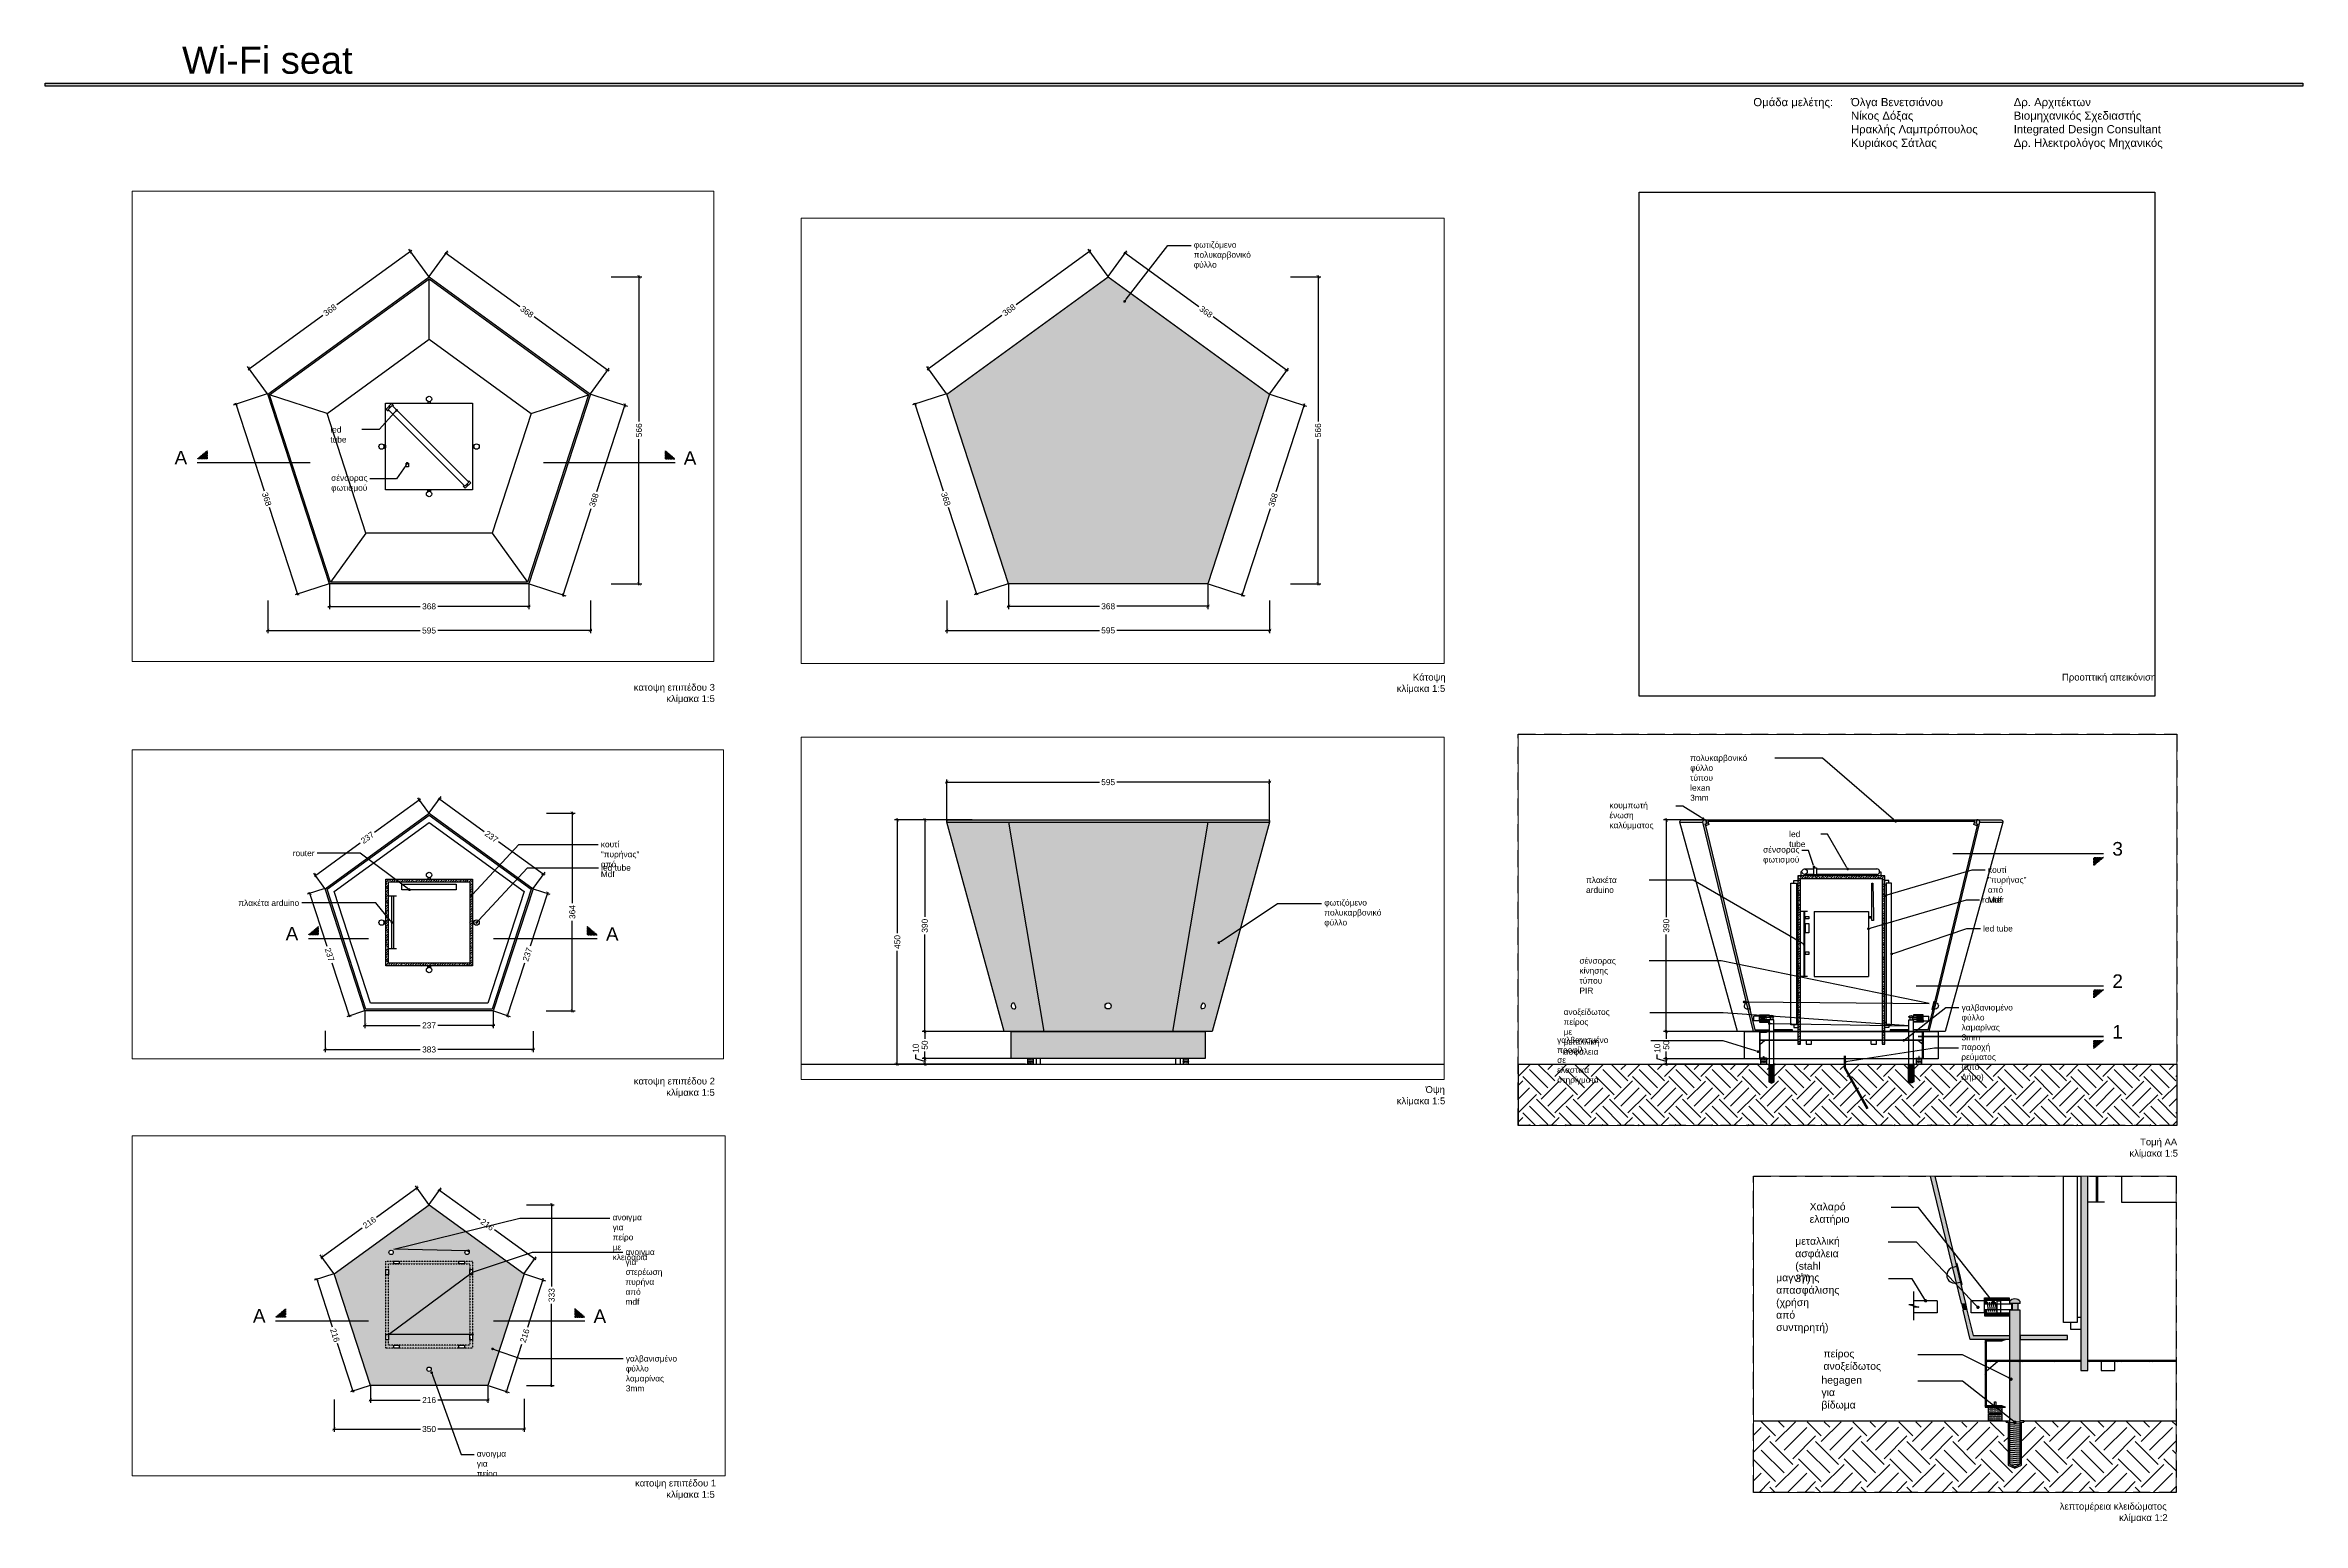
# Paper-space layout 'pg2' of a CAD drawing. Header units: millimetres. Extents: x 4 to 836, y 12 to 557.
# The model-space entities are those that its viewports show. They can reach past a viewport. Long polylines and large blocks are cut down to what shows.
import ezdxf
from ezdxf import colors
from ezdxf.entities.mleader import LeaderData, LeaderLine
from ezdxf.enums import TextEntityAlignment as Align
from ezdxf.math import Vec2, Vec3

# ---------------------------------------------------------------- set-up
doc = ezdxf.new("R2010")
doc.units = ezdxf.units.MM
doc.linetypes.add('DASHDOT2', pattern=[12.7, 6.35, -3.175, 0, -3.175])
doc.linetypes.add('HIDDEN2', pattern=[4.7625, 3.175, -1.5875])
for name, color, linetype in [('A-01', 1, 'Continuous'), ('A-02', 2, 'Continuous'), ('A-DIM', 150, 'Continuous'), ('A-HATCH', 252, 'Continuous'), ('A-HIDDEN', 1, 'HIDDEN2'), ('A-METAL', 34, 'Continuous'), ('A-SECT LINES', 251, 'DASHDOT2'), ('A-STRUCTURE', 6, 'Continuous'), ('A-WALL LIGHT', 40, 'Continuous')]:
    doc.layers.add(name, color=color, linetype=linetype)
doc.styles.get("Standard").update_dxf_attribs({"font": 'arial.ttf'})
doc.dimstyles.new('1-5', dxfattribs={"dimscale": 0.05, "dimtxt": 0.22, "dimasz": 0.12, "dimexe": 0.1, "dimexo": 0.01, "dimgap": 0.08, "dimtad": 0, "dimdec": 0, "dimlfac": 1000, "dimzin": 0, "dimdsep": 46, "dimtxsty": 'Standard', "dimblk": 'ARCHTICK', "dimcen": 0.09, "dimdle": 0.05, "dimadec": 0, "dimazin": 0, "dimtfac": 1, "dimtdec": 0, "dimtofl": 0, "dimtmove": 1, "dimatfit": 3, "dimldrblk": 'DOT', "dimfxl": 1, "dimtolj": 1, "dimtzin": 0, "dimarcsym": 0})
picture_1 = doc.add_image_def('image3.jpg', size_in_pixel=(495, 484))
pattern_1 = [(45, (0, 0), (-0.000449012806, 0.000449012806), [])]
pattern_2 = [(0, (-2.0497412, 0), (0.000396875, 0.00079375), [0, -0.00079375])]
pattern_3 = [(45, (0, -1.6785321), (-0.000449012806, 0.000449012806), [])]

# ---------------------------------------------------------------- blocks, each defined once
blk = doc.blocks.new('SECT-ARROW')
blk.add_hatch(color=0).paths.add_polyline_path([(0.014, 0.143), (0.372, 0.445), (0.372, 0.143)])
at = {"color": 0}
blk.add_lwpolyline([(0.014, 0.143), (0.372, 0.445), (0.372, 0.143)], close=True, dxfattribs=at)
blk = doc.blocks.new('_Dot')
at = {"color": 0, "linetype": 'ByBlock', "lineweight": -2}
blk.add_line((-0.5, 0), (-1, 0), dxfattribs=at)
at = {"color": 0, "linetype": 'ByBlock', "const_width": 0.5}
blk.add_lwpolyline([(-0.25, 0, 1), (0.25, 0, 1)], format="xyb", close=True, dxfattribs=at)
blk = doc.blocks.new('_ArchTick')
at = {"color": 0, "linetype": 'ByBlock', "const_width": 0.15}
blk.add_lwpolyline([(-0.5, -0.5), (0.5, 0.5)], dxfattribs=at)
blk = doc.blocks.new('*D15')
at = {"layer": 'A-DIM', "color": 0, "lineweight": -2, "transparency": 16777216}
for p, q in [((171.063, 15.9786), (171.0263, 16.0291)), ((171.0313, 16.0265), (170.8936, 15.9265)), ((170.7298, 15.8075), (170.8675, 15.9075)), ((170.7656, 15.7625), (170.7289, 15.813))]:
    blk.add_line(p, q, dxfattribs=at)
at = {"layer": 'Defpoints', "color": 0, "transparency": 16777216}
for p in [(171.0293, 16.0251), (171.0633, 15.9782), (170.7659, 15.7621)]:
    blk.add_point(p, dxfattribs=at)
at = {"layer": 'A-DIM', "color": 0, "lineweight": -2, "transparency": 16777216, "xscale": 0.006, "yscale": 0.006, "zscale": 0.006}
for p, rotation in [((171.0293, 16.0251), 36.00000000000117), ((170.7318, 15.809), 216.0000000000011)]:
    blk.add_blockref('_ArchTick', p, dxfattribs=dict(at, rotation=rotation))
at = {"layer": 'A-DIM', "color": 0, "transparency": 16777216, "insert": (170.8806, 15.917), "char_height": 0.011, "attachment_point": 5, "rotation": 36}
blk.add_mtext('\\A1;368', dxfattribs=at)
blk = doc.blocks.new('*D16')
at = {"layer": 'A-DIM', "color": 0, "lineweight": -2, "transparency": 16777216}
for p, q in [((170.8128, 13.0002), (170.7357, 13.0002)), ((170.7407, 13.0027), (170.7407, 12.8213)), ((170.7407, 12.6077), (170.7407, 12.789)), ((170.9011, 12.6102), (170.7357, 12.6102))]:
    blk.add_line(p, q, dxfattribs=at)
at = {"layer": 'Defpoints', "color": 0, "transparency": 16777216}
for p in [(170.8133, 13.0002), (170.7407, 12.6102), (170.9016, 12.6102)]:
    blk.add_point(p, dxfattribs=at)
at = {"layer": 'A-DIM', "color": 0, "lineweight": -2, "transparency": 16777216, "xscale": 0.006, "yscale": 0.006, "zscale": 0.006}
for p, rotation in [((170.7407, 13.0002), 90), ((170.7407, 12.6102), 270)]:
    blk.add_blockref('_ArchTick', p, dxfattribs=dict(at, rotation=rotation))
at = {"layer": 'A-DIM', "color": 0, "transparency": 16777216, "insert": (170.7407, 12.8052), "char_height": 0.011, "attachment_point": 5, "rotation": 90}
blk.add_mtext('\\A1;390', dxfattribs=at)
blk = doc.blocks.new('*D17')
at = {"layer": 'A-DIM', "color": 0, "lineweight": -2, "transparency": 16777216}
for p, q in [((170.9011, 12.6102), (170.7357, 12.6102)), ((170.7407, 12.6127), (170.7407, 12.597)), ((170.7407, 12.5577), (170.7407, 12.5733)), ((170.9108, 12.5602), (170.7357, 12.5602))]:
    blk.add_line(p, q, dxfattribs=at)
at = {"layer": 'Defpoints', "color": 0, "transparency": 16777216}
for p in [(170.9016, 12.6102), (170.7407, 12.5602), (170.9113, 12.5602)]:
    blk.add_point(p, dxfattribs=at)
at = {"layer": 'A-DIM', "color": 0, "lineweight": -2, "transparency": 16777216, "xscale": 0.006, "yscale": 0.006, "zscale": 0.006}
for p, rotation in [((170.7407, 12.6102), 90), ((170.7407, 12.5602), 270)]:
    blk.add_blockref('_ArchTick', p, dxfattribs=dict(at, rotation=rotation))
at = {"layer": 'A-DIM', "color": 0, "transparency": 16777216, "insert": (170.7407, 12.5852), "char_height": 0.011, "attachment_point": 5, "rotation": 90}
blk.add_mtext('\\A1;50', dxfattribs=at)
blk = doc.blocks.new('*D18')
at = {"layer": 'A-DIM', "color": 0, "lineweight": -2, "transparency": 16777216}
for p, q in [((170.7241, 12.5601), (170.7241, 12.5681)), ((170.7407, 12.5552), (170.7241, 12.5601)), ((170.9108, 12.5602), (170.7357, 12.5602)), ((170.9108, 12.5502), (170.7357, 12.5502)), ((170.7407, 12.5627), (170.7407, 12.5477))]:
    blk.add_line(p, q, dxfattribs=at)
at = {"layer": 'Defpoints', "color": 0, "transparency": 16777216}
for p in [(170.7407, 12.5502), (170.9113, 12.5602), (170.9113, 12.5502)]:
    blk.add_point(p, dxfattribs=at)
at = {"layer": 'A-DIM', "color": 0, "lineweight": -2, "transparency": 16777216, "xscale": 0.006, "yscale": 0.006, "zscale": 0.006}
for p, rotation in [((170.7407, 12.5602), 90), ((170.7407, 12.5502), 270)]:
    blk.add_blockref('_ArchTick', p, dxfattribs=dict(at, rotation=rotation))
at = {"layer": 'A-DIM', "color": 0, "transparency": 16777216, "insert": (170.7241, 12.5795), "char_height": 0.011, "attachment_point": 5, "rotation": 90}
blk.add_mtext('\\A1;10', dxfattribs=at)
blk = doc.blocks.new('*D19')
at = {"layer": 'A-DIM', "color": 0, "lineweight": -2, "transparency": 16777216}
for p, q in [((171.4502, 15.9807), (171.4502, 15.7115)), ((171.3992, 15.9782), (171.4552, 15.9782)), ((171.4502, 15.41), (171.4502, 15.6792)), ((171.3992, 15.4125), (171.4552, 15.4125))]:
    blk.add_line(p, q, dxfattribs=at)
at = {"layer": 'Defpoints', "color": 0, "transparency": 16777216}
for p in [(171.3987, 15.9782), (171.3987, 15.4125), (171.4502, 15.4125)]:
    blk.add_point(p, dxfattribs=at)
at = {"layer": 'A-DIM', "color": 0, "lineweight": -2, "transparency": 16777216, "xscale": 0.006, "yscale": 0.006, "zscale": 0.006}
for p, rotation in [((171.4502, 15.9782), 90), ((171.4502, 15.4125), 270)]:
    blk.add_blockref('_ArchTick', p, dxfattribs=dict(at, rotation=rotation))
at = {"layer": 'A-DIM', "color": 0, "transparency": 16777216, "insert": (171.4502, 15.6954), "char_height": 0.011, "attachment_point": 5, "rotation": 90}
blk.add_mtext('\\A1;566', dxfattribs=at)
blk = doc.blocks.new('*D31')
at = {"layer": 'A-DIM', "color": 0, "lineweight": -2, "transparency": 16777216}
for p, q in [((171.0636, 15.9786), (171.0979, 16.0259)), ((171.093, 16.0233), (171.2306, 15.9233)), ((171.3944, 15.8043), (171.2568, 15.9043)), ((171.361, 15.7625), (171.3953, 15.8098))]:
    blk.add_line(p, q, dxfattribs=at)
at = {"layer": 'Defpoints', "color": 0, "transparency": 16777216}
for p in [(171.0633, 15.9782), (171.3924, 15.8058), (171.3607, 15.7621)]:
    blk.add_point(p, dxfattribs=at)
at = {"layer": 'A-DIM', "color": 0, "lineweight": -2, "transparency": 16777216, "xscale": 0.006, "yscale": 0.006, "zscale": 0.006}
for p, rotation in [((171.095, 16.0219), 143.9999999999996), ((171.3924, 15.8058), 323.9999999999997)]:
    blk.add_blockref('_ArchTick', p, dxfattribs=dict(at, rotation=rotation))
at = {"layer": 'A-DIM', "color": 0, "transparency": 16777216, "insert": (171.2437, 15.9138), "char_height": 0.011, "attachment_point": 5, "rotation": 324}
blk.add_mtext('\\A1;368', dxfattribs=at)
blk = doc.blocks.new('*D32')
at = {"layer": 'A-DIM', "color": 0, "lineweight": -2, "transparency": 16777216}
for p, q in [((170.7659, 15.3818), (170.7659, 15.3213)), ((171.3607, 15.3818), (171.3607, 15.3213)), ((170.7634, 15.3263), (171.0471, 15.3263)), ((171.3632, 15.3263), (171.0795, 15.3263))]:
    blk.add_line(p, q, dxfattribs=at)
at = {"layer": 'Defpoints', "color": 0, "transparency": 16777216}
for p in [(170.7659, 15.3823), (171.3607, 15.3823), (171.3607, 15.3263)]:
    blk.add_point(p, dxfattribs=at)
at = {"layer": 'A-DIM', "color": 0, "lineweight": -2, "transparency": 16777216, "xscale": 0.006, "yscale": 0.006, "zscale": 0.006, "rotation": 180}
blk.add_blockref('_ArchTick', (170.7659, 15.3263), dxfattribs=at)
at = {"layer": 'A-DIM', "color": 0, "lineweight": -2, "transparency": 16777216, "xscale": 0.006, "yscale": 0.006, "zscale": 0.006}
blk.add_blockref('_ArchTick', (171.3607, 15.3263), dxfattribs=at)
at = {"layer": 'A-DIM', "color": 0, "transparency": 16777216, "insert": (171.0633, 15.3263), "char_height": 0.011, "attachment_point": 5}
blk.add_mtext('\\A1;595', dxfattribs=at)
blk = doc.blocks.new('*D33')
at = {"layer": 'A-DIM', "color": 0, "lineweight": -2, "transparency": 16777216}
for p, q in [((170.7651, 15.7624), (170.7024, 15.742)), ((170.7064, 15.7459), (170.7591, 15.5839)), ((170.8218, 15.3911), (170.7691, 15.5532)), ((170.879, 15.4124), (170.8163, 15.392))]:
    blk.add_line(p, q, dxfattribs=at)
at = {"layer": 'Defpoints', "color": 0, "transparency": 16777216}
for p in [(170.7656, 15.7625), (170.8795, 15.4125), (170.8211, 15.3935)]:
    blk.add_point(p, dxfattribs=at)
at = {"layer": 'A-DIM', "color": 0, "lineweight": -2, "transparency": 16777216, "xscale": 0.006, "yscale": 0.006, "zscale": 0.006}
for p, rotation in [((170.7072, 15.7435), 108.0240492769206), ((170.8211, 15.3935), 288.0240492769206)]:
    blk.add_blockref('_ArchTick', p, dxfattribs=dict(at, rotation=rotation))
at = {"layer": 'A-DIM', "color": 0, "transparency": 16777216, "insert": (170.7641, 15.5685), "char_height": 0.011, "attachment_point": 5, "rotation": 288.024}
blk.add_mtext('\\A1;368', dxfattribs=at)
blk = doc.blocks.new('*D34')
at = {"layer": 'A-DIM', "color": 0, "lineweight": -2, "transparency": 16777216}
for p, q in [((170.8795, 15.412), (170.8795, 15.3658)), ((171.2471, 15.412), (171.2471, 15.3658)), ((170.877, 15.3708), (171.0471, 15.3708)), ((171.2496, 15.3708), (171.0794, 15.3708))]:
    blk.add_line(p, q, dxfattribs=at)
at = {"layer": 'Defpoints', "color": 0, "transparency": 16777216}
for p in [(170.8795, 15.4125), (171.2471, 15.4125), (171.2471, 15.3708)]:
    blk.add_point(p, dxfattribs=at)
at = {"layer": 'A-DIM', "color": 0, "lineweight": -2, "transparency": 16777216, "xscale": 0.006, "yscale": 0.006, "zscale": 0.006, "rotation": 180}
blk.add_blockref('_ArchTick', (170.8795, 15.3708), dxfattribs=at)
at = {"layer": 'A-DIM', "color": 0, "lineweight": -2, "transparency": 16777216, "xscale": 0.006, "yscale": 0.006, "zscale": 0.006}
blk.add_blockref('_ArchTick', (171.2471, 15.3708), dxfattribs=at)
at = {"layer": 'A-DIM', "color": 0, "transparency": 16777216, "insert": (171.0633, 15.3708), "char_height": 0.011, "attachment_point": 5}
blk.add_mtext('\\A1;368', dxfattribs=at)
blk = doc.blocks.new('*D35')
at = {"layer": 'A-DIM', "color": 0, "lineweight": -2, "transparency": 16777216}
for p, q in [((171.3612, 15.762), (171.4288, 15.74)), ((171.4248, 15.7439), (171.3722, 15.5821)), ((171.3097, 15.3896), (171.3622, 15.5514)), ((171.2476, 15.4124), (171.3152, 15.3904))]:
    blk.add_line(p, q, dxfattribs=at)
at = {"layer": 'Defpoints', "color": 0, "transparency": 16777216}
for p in [(171.3607, 15.7621), (171.424, 15.7416), (171.2471, 15.4125)]:
    blk.add_point(p, dxfattribs=at)
at = {"layer": 'A-DIM', "color": 0, "lineweight": -2, "transparency": 16777216, "xscale": 0.006, "yscale": 0.006, "zscale": 0.006}
for p, rotation in [((171.424, 15.7416), 72.00000000000219), ((171.3104, 15.3919), 252.0000000000022)]:
    blk.add_blockref('_ArchTick', p, dxfattribs=dict(at, rotation=rotation))
at = {"layer": 'A-DIM', "color": 0, "transparency": 16777216, "insert": (171.3672, 15.5667), "char_height": 0.011, "attachment_point": 5, "rotation": 72}
blk.add_mtext('\\A1;368', dxfattribs=at)
blk = doc.blocks.new('*D36')
at = {"layer": 'A-DIM', "color": 0, "lineweight": -2, "transparency": 16777216}
for p, q in [((168.9815, 14.3914), (168.8439, 14.2913)), ((169.0133, 14.3435), (168.9766, 14.3939)), ((168.6801, 14.1723), (168.8177, 14.2724)), ((168.7158, 14.1274), (168.6792, 14.1779))]:
    blk.add_line(p, q, dxfattribs=at)
at = {"layer": 'Defpoints', "color": 0, "transparency": 16777216}
for p in [(168.9795, 14.3899), (169.0135, 14.3431), (168.7161, 14.127)]:
    blk.add_point(p, dxfattribs=at)
at = {"layer": 'A-DIM', "color": 0, "lineweight": -2, "transparency": 16777216, "xscale": 0.006, "yscale": 0.006, "zscale": 0.006}
for p, rotation in [((168.9795, 14.3899), 36.00000000000117), ((168.6821, 14.1738), 216.0000000000011)]:
    blk.add_blockref('_ArchTick', p, dxfattribs=dict(at, rotation=rotation))
at = {"layer": 'A-DIM', "color": 0, "transparency": 16777216, "insert": (168.8308, 14.2819), "char_height": 0.011, "attachment_point": 5, "rotation": 36}
blk.add_mtext('\\A1;368', dxfattribs=at)
blk = doc.blocks.new('*D37')
at = {"layer": 'A-DIM', "color": 0, "lineweight": -2, "transparency": 16777216}
for p, q in [((169.3495, 14.3431), (169.4055, 14.3431)), ((169.4005, 14.3456), (169.4005, 14.0764)), ((169.4005, 13.7748), (169.4005, 14.0441)), ((169.3495, 13.7773), (169.4055, 13.7773))]:
    blk.add_line(p, q, dxfattribs=at)
at = {"layer": 'Defpoints', "color": 0, "transparency": 16777216}
for p in [(169.349, 14.3431), (169.349, 13.7773), (169.4005, 13.7773)]:
    blk.add_point(p, dxfattribs=at)
at = {"layer": 'A-DIM', "color": 0, "lineweight": -2, "transparency": 16777216, "xscale": 0.006, "yscale": 0.006, "zscale": 0.006}
for p, rotation in [((169.4005, 14.3431), 90), ((169.4005, 13.7773), 270)]:
    blk.add_blockref('_ArchTick', p, dxfattribs=dict(at, rotation=rotation))
at = {"layer": 'A-DIM', "color": 0, "transparency": 16777216, "insert": (169.4005, 14.0602), "char_height": 0.011, "attachment_point": 5, "rotation": 90}
blk.add_mtext('\\A1;566', dxfattribs=at)
blk = doc.blocks.new('*D38')
at = {"layer": 'A-DIM', "color": 0, "lineweight": -2, "transparency": 16777216}
for p, q in [((169.0138, 14.3435), (169.0482, 14.3907)), ((169.0432, 14.3882), (169.1809, 14.2881)), ((169.3447, 14.1691), (169.207, 14.2691)), ((169.3113, 14.1274), (169.3456, 14.1746))]:
    blk.add_line(p, q, dxfattribs=at)
at = {"layer": 'Defpoints', "color": 0, "transparency": 16777216}
for p in [(169.0135, 14.3431), (169.3427, 14.1706), (169.311, 14.127)]:
    blk.add_point(p, dxfattribs=at)
at = {"layer": 'A-DIM', "color": 0, "lineweight": -2, "transparency": 16777216, "xscale": 0.006, "yscale": 0.006, "zscale": 0.006}
for p, rotation in [((169.0452, 14.3867), 143.9999999999996), ((169.3427, 14.1706), 323.9999999999997)]:
    blk.add_blockref('_ArchTick', p, dxfattribs=dict(at, rotation=rotation))
at = {"layer": 'A-DIM', "color": 0, "transparency": 16777216, "insert": (169.1939, 14.2786), "char_height": 0.011, "attachment_point": 5, "rotation": 324}
blk.add_mtext('\\A1;368', dxfattribs=at)
blk = doc.blocks.new('*D39')
at = {"layer": 'A-DIM', "color": 0, "lineweight": -2, "transparency": 16777216}
for p, q in [((168.7161, 13.7467), (168.7161, 13.6862)), ((169.311, 13.7467), (169.311, 13.6862)), ((168.7136, 13.6912), (168.9974, 13.6912)), ((169.3135, 13.6912), (169.0297, 13.6912))]:
    blk.add_line(p, q, dxfattribs=at)
at = {"layer": 'Defpoints', "color": 0, "transparency": 16777216}
for p in [(168.7161, 13.7472), (169.311, 13.7472), (169.311, 13.6912)]:
    blk.add_point(p, dxfattribs=at)
at = {"layer": 'A-DIM', "color": 0, "lineweight": -2, "transparency": 16777216, "xscale": 0.006, "yscale": 0.006, "zscale": 0.006, "rotation": 180}
blk.add_blockref('_ArchTick', (168.7161, 13.6912), dxfattribs=at)
at = {"layer": 'A-DIM', "color": 0, "lineweight": -2, "transparency": 16777216, "xscale": 0.006, "yscale": 0.006, "zscale": 0.006}
blk.add_blockref('_ArchTick', (169.311, 13.6912), dxfattribs=at)
at = {"layer": 'A-DIM', "color": 0, "transparency": 16777216, "insert": (169.0135, 13.6912), "char_height": 0.011, "attachment_point": 5}
blk.add_mtext('\\A1;595', dxfattribs=at)
blk = doc.blocks.new('*D40')
at = {"layer": 'A-DIM', "color": 0, "lineweight": -2, "transparency": 16777216}
for p, q in [((168.7154, 14.1272), (168.6527, 14.1068)), ((168.6566, 14.1108), (168.7094, 13.9487)), ((168.7721, 13.756), (168.7194, 13.918)), ((168.8293, 13.7772), (168.7666, 13.7568))]:
    blk.add_line(p, q, dxfattribs=at)
at = {"layer": 'Defpoints', "color": 0, "transparency": 16777216}
for p in [(168.7158, 14.1274), (168.8297, 13.7773), (168.7713, 13.7583)]:
    blk.add_point(p, dxfattribs=at)
at = {"layer": 'A-DIM', "color": 0, "lineweight": -2, "transparency": 16777216, "xscale": 0.006, "yscale": 0.006, "zscale": 0.006}
for p, rotation in [((168.6574, 14.1084), 108.0240492769206), ((168.7713, 13.7583), 288.0240492769206)]:
    blk.add_blockref('_ArchTick', p, dxfattribs=dict(at, rotation=rotation))
at = {"layer": 'A-DIM', "color": 0, "transparency": 16777216, "insert": (168.7144, 13.9334), "char_height": 0.011, "attachment_point": 5, "rotation": 288.024}
blk.add_mtext('\\A1;368', dxfattribs=at)
blk = doc.blocks.new('*D41')
at = {"layer": 'A-DIM', "color": 0, "lineweight": -2, "transparency": 16777216}
for p, q in [((168.8297, 13.7768), (168.8297, 13.7307)), ((169.1974, 13.7768), (169.1974, 13.7307)), ((168.8272, 13.7357), (168.9974, 13.7357)), ((169.1999, 13.7357), (169.0297, 13.7357))]:
    blk.add_line(p, q, dxfattribs=at)
at = {"layer": 'Defpoints', "color": 0, "transparency": 16777216}
for p in [(168.8297, 13.7773), (169.1974, 13.7773), (169.1974, 13.7357)]:
    blk.add_point(p, dxfattribs=at)
at = {"layer": 'A-DIM', "color": 0, "lineweight": -2, "transparency": 16777216, "xscale": 0.006, "yscale": 0.006, "zscale": 0.006, "rotation": 180}
blk.add_blockref('_ArchTick', (168.8297, 13.7357), dxfattribs=at)
at = {"layer": 'A-DIM', "color": 0, "lineweight": -2, "transparency": 16777216, "xscale": 0.006, "yscale": 0.006, "zscale": 0.006}
blk.add_blockref('_ArchTick', (169.1974, 13.7357), dxfattribs=at)
at = {"layer": 'A-DIM', "color": 0, "transparency": 16777216, "insert": (169.0135, 13.7357), "char_height": 0.011, "attachment_point": 5}
blk.add_mtext('\\A1;368', dxfattribs=at)
blk = doc.blocks.new('*D42')
at = {"layer": 'A-DIM', "color": 0, "lineweight": -2, "transparency": 16777216}
for p, q in [((169.3114, 14.1268), (169.379, 14.1049)), ((169.3751, 14.1088), (169.3225, 13.947)), ((169.2599, 13.7544), (169.3125, 13.9162)), ((169.1978, 13.7772), (169.2654, 13.7552))]:
    blk.add_line(p, q, dxfattribs=at)
at = {"layer": 'Defpoints', "color": 0, "transparency": 16777216}
for p in [(169.311, 14.127), (169.3743, 14.1064), (169.1974, 13.7773)]:
    blk.add_point(p, dxfattribs=at)
at = {"layer": 'A-DIM', "color": 0, "lineweight": -2, "transparency": 16777216, "xscale": 0.006, "yscale": 0.006, "zscale": 0.006}
for p, rotation in [((169.3743, 14.1064), 72.00000000000219), ((169.2607, 13.7568), 252.0000000000022)]:
    blk.add_blockref('_ArchTick', p, dxfattribs=dict(at, rotation=rotation))
at = {"layer": 'A-DIM', "color": 0, "transparency": 16777216, "insert": (169.3175, 13.9316), "char_height": 0.011, "attachment_point": 5, "rotation": 72}
blk.add_mtext('\\A1;368', dxfattribs=at)
blk = doc.blocks.new('*D43')
at = {"layer": 'A-DIM', "color": 0, "lineweight": -2, "transparency": 16777216}
for p, q in [((168.7631, 13.0002), (168.6705, 13.0002)), ((168.6755, 13.0027), (168.6755, 12.8213)), ((168.6755, 12.6077), (168.6755, 12.789)), ((168.8514, 12.6102), (168.6705, 12.6102))]:
    blk.add_line(p, q, dxfattribs=at)
at = {"layer": 'Defpoints', "color": 0, "transparency": 16777216}
for p in [(168.7636, 13.0002), (168.6755, 12.6102), (168.8519, 12.6102)]:
    blk.add_point(p, dxfattribs=at)
at = {"layer": 'A-DIM', "color": 0, "lineweight": -2, "transparency": 16777216, "xscale": 0.006, "yscale": 0.006, "zscale": 0.006}
for p, rotation in [((168.6755, 13.0002), 90), ((168.6755, 12.6102), 270)]:
    blk.add_blockref('_ArchTick', p, dxfattribs=dict(at, rotation=rotation))
at = {"layer": 'A-DIM', "color": 0, "transparency": 16777216, "insert": (168.6755, 12.8052), "char_height": 0.011, "attachment_point": 5, "rotation": 90}
blk.add_mtext('\\A1;390', dxfattribs=at)
blk = doc.blocks.new('*D44')
at = {"layer": 'A-DIM', "color": 0, "lineweight": -2, "transparency": 16777216}
for p, q in [((168.8514, 12.6102), (168.6705, 12.6102)), ((168.6755, 12.6127), (168.6755, 12.597)), ((168.6755, 12.5577), (168.6755, 12.5733)), ((168.8611, 12.5602), (168.6705, 12.5602))]:
    blk.add_line(p, q, dxfattribs=at)
at = {"layer": 'Defpoints', "color": 0, "transparency": 16777216}
for p in [(168.8519, 12.6102), (168.6755, 12.5602), (168.8616, 12.5602)]:
    blk.add_point(p, dxfattribs=at)
at = {"layer": 'A-DIM', "color": 0, "lineweight": -2, "transparency": 16777216, "xscale": 0.006, "yscale": 0.006, "zscale": 0.006}
for p, rotation in [((168.6755, 12.6102), 90), ((168.6755, 12.5602), 270)]:
    blk.add_blockref('_ArchTick', p, dxfattribs=dict(at, rotation=rotation))
at = {"layer": 'A-DIM', "color": 0, "transparency": 16777216, "insert": (168.6755, 12.5852), "char_height": 0.011, "attachment_point": 5, "rotation": 90}
blk.add_mtext('\\A1;50', dxfattribs=at)
blk = doc.blocks.new('*D45')
at = {"layer": 'A-DIM', "color": 0, "lineweight": -2, "transparency": 16777216}
for p, q in [((168.6589, 12.5601), (168.6589, 12.5681)), ((168.6755, 12.5552), (168.6589, 12.5601)), ((168.8611, 12.5602), (168.6705, 12.5602)), ((168.8611, 12.5502), (168.6705, 12.5502)), ((168.6755, 12.5627), (168.6755, 12.5477))]:
    blk.add_line(p, q, dxfattribs=at)
at = {"layer": 'Defpoints', "color": 0, "transparency": 16777216}
for p in [(168.6755, 12.5502), (168.8616, 12.5602), (168.8616, 12.5502)]:
    blk.add_point(p, dxfattribs=at)
at = {"layer": 'A-DIM', "color": 0, "lineweight": -2, "transparency": 16777216, "xscale": 0.006, "yscale": 0.006, "zscale": 0.006}
for p, rotation in [((168.6755, 12.5602), 90), ((168.6755, 12.5502), 270)]:
    blk.add_blockref('_ArchTick', p, dxfattribs=dict(at, rotation=rotation))
at = {"layer": 'A-DIM', "color": 0, "transparency": 16777216, "insert": (168.6589, 12.5795), "char_height": 0.011, "attachment_point": 5, "rotation": 90}
blk.add_mtext('\\A1;10', dxfattribs=at)
blk = doc.blocks.new('*D46')
at = {"layer": 'A-DIM', "color": 0, "lineweight": -2, "transparency": 16777216}
for p, q in [((168.7527, 13.0002), (168.6199, 13.0002)), ((168.6249, 13.0027), (168.6249, 12.7915)), ((168.6249, 12.5477), (168.6249, 12.7588)), ((168.7527, 12.5502), (168.6199, 12.5502))]:
    blk.add_line(p, q, dxfattribs=at)
at = {"layer": 'Defpoints', "color": 0, "transparency": 16777216}
for p in [(168.7532, 13.0002), (168.6249, 12.5502), (168.7532, 12.5502)]:
    blk.add_point(p, dxfattribs=at)
at = {"layer": 'A-DIM', "color": 0, "lineweight": -2, "transparency": 16777216, "xscale": 0.006, "yscale": 0.006, "zscale": 0.006}
for p, rotation in [((168.6249, 13.0002), 90), ((168.6249, 12.5502), 270)]:
    blk.add_blockref('_ArchTick', p, dxfattribs=dict(at, rotation=rotation))
at = {"layer": 'A-DIM', "color": 0, "transparency": 16777216, "insert": (168.6249, 12.7752), "char_height": 0.011, "attachment_point": 5, "rotation": 90}
blk.add_mtext('\\A1;450', dxfattribs=at)
blk = doc.blocks.new('*D47')
at = {"layer": 'A-DIM', "color": 0, "lineweight": -2, "transparency": 16777216}
for p, q in [((168.7136, 13.0698), (168.9974, 13.0698)), ((168.7161, 12.9967), (168.7161, 13.0748)), ((169.3135, 13.0698), (169.0297, 13.0698)), ((169.311, 12.9967), (169.311, 13.0748))]:
    blk.add_line(p, q, dxfattribs=at)
at = {"layer": 'Defpoints', "color": 0, "transparency": 16777216}
for p in [(169.311, 13.0698), (168.7161, 12.9962), (169.311, 12.9962)]:
    blk.add_point(p, dxfattribs=at)
at = {"layer": 'A-DIM', "color": 0, "lineweight": -2, "transparency": 16777216, "xscale": 0.006, "yscale": 0.006, "zscale": 0.006, "rotation": 180}
blk.add_blockref('_ArchTick', (168.7161, 13.0698), dxfattribs=at)
at = {"layer": 'A-DIM', "color": 0, "lineweight": -2, "transparency": 16777216, "xscale": 0.006, "yscale": 0.006, "zscale": 0.006}
blk.add_blockref('_ArchTick', (169.311, 13.0698), dxfattribs=at)
at = {"layer": 'A-DIM', "color": 0, "transparency": 16777216, "insert": (169.0135, 13.0698), "char_height": 0.011, "attachment_point": 5}
blk.add_mtext('\\A1;595', dxfattribs=at)
blk = doc.blocks.new('*D48')
at = {"layer": 'A-DIM', "color": 0, "lineweight": -2, "transparency": 16777216}
for p, q in [((171.0475, 14.8489), (170.9628, 14.7874)), ((171.063, 14.8233), (171.0425, 14.8515)), ((170.8518, 14.7068), (170.9365, 14.7683)), ((170.8714, 14.6841), (170.8509, 14.7123))]:
    blk.add_line(p, q, dxfattribs=at)
at = {"layer": 'Defpoints', "color": 0, "transparency": 16777216}
for p in [(171.0455, 14.8475), (171.0633, 14.8229), (170.8717, 14.6837)]:
    blk.add_point(p, dxfattribs=at)
at = {"layer": 'A-DIM', "color": 0, "lineweight": -2, "transparency": 16777216, "xscale": 0.006, "yscale": 0.006, "zscale": 0.006}
for p, rotation in [((171.0455, 14.8475), 36.00000000001162), ((170.8538, 14.7082), 216.0000000000116)]:
    blk.add_blockref('_ArchTick', p, dxfattribs=dict(at, rotation=rotation))
at = {"layer": 'A-DIM', "color": 0, "transparency": 16777216, "insert": (170.9497, 14.7778), "char_height": 0.011, "attachment_point": 5, "rotation": 36}
blk.add_mtext('\\A1;237', dxfattribs=at)
blk = doc.blocks.new('*D49')
at = {"layer": 'A-DIM', "color": 0, "lineweight": -2, "transparency": 16777216}
for p, q in [((171.0636, 14.8233), (171.0854, 14.8534)), ((171.0805, 14.8508), (171.1651, 14.7893)), ((171.2761, 14.7087), (171.1914, 14.7702)), ((171.2552, 14.6841), (171.277, 14.7142))]:
    blk.add_line(p, q, dxfattribs=at)
at = {"layer": 'Defpoints', "color": 0, "transparency": 16777216}
for p in [(171.0633, 14.8229), (171.2741, 14.7101), (171.2549, 14.6837)]:
    blk.add_point(p, dxfattribs=at)
at = {"layer": 'A-DIM', "color": 0, "lineweight": -2, "transparency": 16777216, "xscale": 0.006, "yscale": 0.006, "zscale": 0.006}
for p, rotation in [((171.0825, 14.8493), 144.0000000000116), ((171.2741, 14.7101), 324.0000000000116)]:
    blk.add_blockref('_ArchTick', p, dxfattribs=dict(at, rotation=rotation))
at = {"layer": 'A-DIM', "color": 0, "transparency": 16777216, "insert": (171.1783, 14.7797), "char_height": 0.011, "attachment_point": 5, "rotation": 324}
blk.add_mtext('\\A1;237', dxfattribs=at)
blk = doc.blocks.new('*D50')
at = {"layer": 'A-DIM', "color": 0, "lineweight": -2, "transparency": 16777216}
for p, q in [((171.2554, 14.6836), (171.286, 14.6736)), ((171.282, 14.6775), (171.2497, 14.578)), ((171.2073, 14.4475), (171.2396, 14.5471)), ((171.1822, 14.4583), (171.2128, 14.4483))]:
    blk.add_line(p, q, dxfattribs=at)
at = {"layer": 'Defpoints', "color": 0, "transparency": 16777216}
for p in [(171.2549, 14.6837), (171.2812, 14.6752), (171.1817, 14.4584)]:
    blk.add_point(p, dxfattribs=at)
at = {"layer": 'A-DIM', "color": 0, "lineweight": -2, "transparency": 16777216, "xscale": 0.006, "yscale": 0.006, "zscale": 0.006}
for p, rotation in [((171.2812, 14.6752), 71.99999999999966), ((171.208, 14.4499), 251.9999999999997)]:
    blk.add_blockref('_ArchTick', p, dxfattribs=dict(at, rotation=rotation))
at = {"layer": 'A-DIM', "color": 0, "transparency": 16777216, "insert": (171.2446, 14.5625), "char_height": 0.011, "attachment_point": 5, "rotation": 72}
blk.add_mtext('\\A1;237', dxfattribs=at)
blk = doc.blocks.new('*D51')
at = {"layer": 'A-DIM', "color": 0, "lineweight": -2, "transparency": 16777216}
for p, q in [((170.9449, 14.4579), (170.9449, 14.4268)), ((171.1817, 14.4579), (171.1817, 14.4268)), ((170.9424, 14.4318), (171.047, 14.4318)), ((171.1842, 14.4318), (171.0795, 14.4318))]:
    blk.add_line(p, q, dxfattribs=at)
at = {"layer": 'Defpoints', "color": 0, "transparency": 16777216}
for p in [(170.9449, 14.4584), (171.1817, 14.4584), (171.1817, 14.4318)]:
    blk.add_point(p, dxfattribs=at)
at = {"layer": 'A-DIM', "color": 0, "lineweight": -2, "transparency": 16777216, "xscale": 0.006, "yscale": 0.006, "zscale": 0.006, "rotation": 180}
blk.add_blockref('_ArchTick', (170.9449, 14.4318), dxfattribs=at)
at = {"layer": 'A-DIM', "color": 0, "lineweight": -2, "transparency": 16777216, "xscale": 0.006, "yscale": 0.006, "zscale": 0.006}
blk.add_blockref('_ArchTick', (171.1817, 14.4318), dxfattribs=at)
at = {"layer": 'A-DIM', "color": 0, "transparency": 16777216, "insert": (171.0633, 14.4318), "char_height": 0.011, "attachment_point": 5}
blk.add_mtext('\\A1;237', dxfattribs=at)
blk = doc.blocks.new('*D52')
at = {"layer": 'A-DIM', "color": 0, "lineweight": -2, "transparency": 16777216}
for p, q in [((170.8709, 14.684), (170.8384, 14.6734)), ((170.8424, 14.6773), (170.8749, 14.5775)), ((170.9174, 14.4469), (170.8849, 14.5466)), ((170.9444, 14.4583), (170.9119, 14.4477))]:
    blk.add_line(p, q, dxfattribs=at)
at = {"layer": 'Defpoints', "color": 0, "transparency": 16777216}
for p in [(170.8714, 14.6841), (170.9167, 14.4493), (170.9449, 14.4584)]:
    blk.add_point(p, dxfattribs=at)
at = {"layer": 'A-DIM', "color": 0, "lineweight": -2, "transparency": 16777216, "xscale": 0.006, "yscale": 0.006, "zscale": 0.006}
for p, rotation in [((170.8432, 14.6749), 108.0373014094533), ((170.9167, 14.4493), 288.0373014094533)]:
    blk.add_blockref('_ArchTick', p, dxfattribs=dict(at, rotation=rotation))
at = {"layer": 'A-DIM', "color": 0, "transparency": 16777216, "insert": (170.8799, 14.5621), "char_height": 0.011, "attachment_point": 5, "rotation": 288.0373}
blk.add_mtext('\\A1;237', dxfattribs=at)
blk = doc.blocks.new('*D58')
at = {"layer": 'A-DIM', "color": 0, "lineweight": -2, "transparency": 16777216}
for p, q in [((171.2798, 14.8229), (171.3323, 14.8229)), ((171.3273, 14.8254), (171.3273, 14.6568)), ((171.3273, 14.4559), (171.3273, 14.6246)), ((171.2793, 14.4584), (171.3323, 14.4584))]:
    blk.add_line(p, q, dxfattribs=at)
at = {"layer": 'Defpoints', "color": 0, "transparency": 16777216}
for p in [(171.2793, 14.8229), (171.2788, 14.4584), (171.3273, 14.4584)]:
    blk.add_point(p, dxfattribs=at)
at = {"layer": 'A-DIM', "color": 0, "lineweight": -2, "transparency": 16777216, "xscale": 0.006, "yscale": 0.006, "zscale": 0.006}
for p, rotation in [((171.3273, 14.8229), 90), ((171.3273, 14.4584), 270)]:
    blk.add_blockref('_ArchTick', p, dxfattribs=dict(at, rotation=rotation))
at = {"layer": 'A-DIM', "color": 0, "transparency": 16777216, "insert": (171.3273, 14.6407), "char_height": 0.011, "attachment_point": 5, "rotation": 90}
blk.add_mtext('\\A1;364', dxfattribs=at)
blk = doc.blocks.new('*D59')
at = {"layer": 'A-DIM', "color": 0, "lineweight": -2, "transparency": 16777216}
for p, q in [((170.8717, 14.4215), (170.8717, 14.3823)), ((171.2549, 14.421), (171.2549, 14.3823)), ((170.8692, 14.3873), (171.0471, 14.3873)), ((171.2574, 14.3873), (171.0794, 14.3873))]:
    blk.add_line(p, q, dxfattribs=at)
at = {"layer": 'Defpoints', "color": 0, "transparency": 16777216}
for p in [(170.8717, 14.422), (171.2549, 14.4215), (171.2549, 14.3873)]:
    blk.add_point(p, dxfattribs=at)
at = {"layer": 'A-DIM', "color": 0, "lineweight": -2, "transparency": 16777216, "xscale": 0.006, "yscale": 0.006, "zscale": 0.006, "rotation": 180}
blk.add_blockref('_ArchTick', (170.8717, 14.3873), dxfattribs=at)
at = {"layer": 'A-DIM', "color": 0, "lineweight": -2, "transparency": 16777216, "xscale": 0.006, "yscale": 0.006, "zscale": 0.006}
blk.add_blockref('_ArchTick', (171.2549, 14.3873), dxfattribs=at)
at = {"layer": 'A-DIM', "color": 0, "transparency": 16777216, "insert": (171.0633, 14.3873), "char_height": 0.011, "attachment_point": 5}
blk.add_mtext('\\A1;383', dxfattribs=at)
blk = doc.blocks.new('*D60')
at = {"layer": 'A-DIM', "color": 0, "lineweight": -2, "transparency": 16777216}
for p, q in [((170.8882, 13.6205), (170.8882, 13.5607)), ((171.2384, 13.6214), (171.2384, 13.5607)), ((170.8857, 13.5657), (171.0472, 13.5657)), ((171.2409, 13.5657), (171.0794, 13.5657))]:
    blk.add_line(p, q, dxfattribs=at)
at = {"layer": 'Defpoints', "color": 0, "transparency": 16777216}
for p in [(170.8882, 13.621), (171.2384, 13.6219), (171.2384, 13.5657)]:
    blk.add_point(p, dxfattribs=at)
at = {"layer": 'A-DIM', "color": 0, "lineweight": -2, "transparency": 16777216, "xscale": 0.006, "yscale": 0.006, "zscale": 0.006, "rotation": 180}
blk.add_blockref('_ArchTick', (170.8882, 13.5657), dxfattribs=at)
at = {"layer": 'A-DIM', "color": 0, "lineweight": -2, "transparency": 16777216, "xscale": 0.006, "yscale": 0.006, "zscale": 0.006}
blk.add_blockref('_ArchTick', (171.2384, 13.5657), dxfattribs=at)
at = {"layer": 'A-DIM', "color": 0, "transparency": 16777216, "insert": (171.0633, 13.5657), "char_height": 0.011, "attachment_point": 5}
blk.add_mtext('\\A1;350', dxfattribs=at)
blk = doc.blocks.new('*D61')
at = {"layer": 'A-DIM', "color": 0, "lineweight": -2, "transparency": 16777216}
for p, q in [((171.2891, 13.9817), (171.2891, 13.8288)), ((171.2429, 13.9792), (171.2941, 13.9792)), ((171.2891, 13.6436), (171.2891, 13.7965)), ((171.2428, 13.6461), (171.2941, 13.6461))]:
    blk.add_line(p, q, dxfattribs=at)
at = {"layer": 'Defpoints', "color": 0, "transparency": 16777216}
for p in [(171.2424, 13.9792), (171.2423, 13.6461), (171.2891, 13.6461)]:
    blk.add_point(p, dxfattribs=at)
at = {"layer": 'A-DIM', "color": 0, "lineweight": -2, "transparency": 16777216, "xscale": 0.006, "yscale": 0.006, "zscale": 0.006}
for p, rotation in [((171.2891, 13.9792), 90), ((171.2891, 13.6461), 270)]:
    blk.add_blockref('_ArchTick', p, dxfattribs=dict(at, rotation=rotation))
at = {"layer": 'A-DIM', "color": 0, "transparency": 16777216, "insert": (171.2891, 13.8126), "char_height": 0.011, "attachment_point": 5, "rotation": 90}
blk.add_mtext('\\A1;333', dxfattribs=at)
blk = doc.blocks.new('*D62')
at = {"layer": 'A-DIM', "color": 0, "lineweight": -2, "transparency": 16777216}
for p, q in [((171.0429, 14.0115), (170.9665, 13.9559)), ((171.063, 13.9796), (171.038, 14.0141)), ((170.8637, 13.8813), (170.9402, 13.9368)), ((170.8879, 13.8524), (170.8628, 13.8868))]:
    blk.add_line(p, q, dxfattribs=at)
at = {"layer": 'Defpoints', "color": 0, "transparency": 16777216}
for p in [(171.0409, 14.01), (171.0633, 13.9792), (170.8882, 13.852)]:
    blk.add_point(p, dxfattribs=at)
at = {"layer": 'A-DIM', "color": 0, "lineweight": -2, "transparency": 16777216, "xscale": 0.006, "yscale": 0.006, "zscale": 0.006}
for p, rotation in [((171.0409, 14.01), 36.00000000001015), ((170.8658, 13.8828), 216.0000000000101)]:
    blk.add_blockref('_ArchTick', p, dxfattribs=dict(at, rotation=rotation))
at = {"layer": 'A-DIM', "color": 0, "transparency": 16777216, "insert": (170.9533, 13.9464), "char_height": 0.011, "attachment_point": 5, "rotation": 36}
blk.add_mtext('\\A1;216', dxfattribs=at)
blk = doc.blocks.new('*D63')
at = {"layer": 'A-DIM', "color": 0, "lineweight": -2, "transparency": 16777216}
for p, q in [((171.0636, 13.9796), (171.0858, 14.0102)), ((171.0809, 14.0076), (171.1573, 13.9521)), ((171.26, 13.8775), (171.1836, 13.933)), ((171.2387, 13.8524), (171.2609, 13.883))]:
    blk.add_line(p, q, dxfattribs=at)
at = {"layer": 'Defpoints', "color": 0, "transparency": 16777216}
for p in [(171.0633, 13.9792), (171.258, 13.8789), (171.2384, 13.852)]:
    blk.add_point(p, dxfattribs=at)
at = {"layer": 'A-DIM', "color": 0, "lineweight": -2, "transparency": 16777216, "xscale": 0.006, "yscale": 0.006, "zscale": 0.006}
for p, rotation in [((171.0829, 14.0062), 144.0000000000145), ((171.258, 13.8789), 324.0000000000145)]:
    blk.add_blockref('_ArchTick', p, dxfattribs=dict(at, rotation=rotation))
at = {"layer": 'A-DIM', "color": 0, "transparency": 16777216, "insert": (171.1704, 13.9425), "char_height": 0.011, "attachment_point": 5, "rotation": 324}
blk.add_mtext('\\A1;216', dxfattribs=at)
blk = doc.blocks.new('*D64')
at = {"layer": 'A-DIM', "color": 0, "lineweight": -2, "transparency": 16777216}
for p, q in [((170.8877, 13.8518), (170.8516, 13.8401)), ((170.8555, 13.844), (170.8847, 13.7541)), ((170.924, 13.6334), (170.8948, 13.7232)), ((170.9546, 13.6459), (170.9185, 13.6342))]:
    blk.add_line(p, q, dxfattribs=at)
at = {"layer": 'Defpoints', "color": 0, "transparency": 16777216}
for p in [(170.8882, 13.852), (170.9232, 13.6357), (170.9551, 13.6461)]:
    blk.add_point(p, dxfattribs=at)
at = {"layer": 'A-DIM', "color": 0, "lineweight": -2, "transparency": 16777216, "xscale": 0.006, "yscale": 0.006, "zscale": 0.006}
for p, rotation in [((170.8563, 13.8416), 108.0000000000044), ((170.9232, 13.6357), 288.0000000000044)]:
    blk.add_blockref('_ArchTick', p, dxfattribs=dict(at, rotation=rotation))
at = {"layer": 'A-DIM', "color": 0, "transparency": 16777216, "insert": (170.8898, 13.7387), "char_height": 0.011, "attachment_point": 5, "rotation": 288}
blk.add_mtext('\\A1;216', dxfattribs=at)
blk = doc.blocks.new('*D65')
at = {"layer": 'A-DIM', "color": 0, "lineweight": -2, "transparency": 16777216}
for p, q in [((170.9551, 13.6456), (170.9551, 13.6141)), ((171.1715, 13.6456), (171.1715, 13.6141)), ((170.9526, 13.6191), (171.047, 13.6191)), ((171.174, 13.6191), (171.0795, 13.6191))]:
    blk.add_line(p, q, dxfattribs=at)
at = {"layer": 'Defpoints', "color": 0, "transparency": 16777216}
for p in [(170.9551, 13.6461), (171.1715, 13.6461), (171.1715, 13.6191)]:
    blk.add_point(p, dxfattribs=at)
at = {"layer": 'A-DIM', "color": 0, "lineweight": -2, "transparency": 16777216, "xscale": 0.006, "yscale": 0.006, "zscale": 0.006, "rotation": 180}
blk.add_blockref('_ArchTick', (170.9551, 13.6191), dxfattribs=at)
at = {"layer": 'A-DIM', "color": 0, "lineweight": -2, "transparency": 16777216, "xscale": 0.006, "yscale": 0.006, "zscale": 0.006}
blk.add_blockref('_ArchTick', (171.1715, 13.6191), dxfattribs=at)
at = {"layer": 'A-DIM', "color": 0, "transparency": 16777216, "insert": (171.0633, 13.6191), "char_height": 0.011, "attachment_point": 5}
blk.add_mtext('\\A1;216', dxfattribs=at)
blk = doc.blocks.new('*D66')
at = {"layer": 'A-DIM', "color": 0, "lineweight": -2, "transparency": 16777216}
for p, q in [((171.2389, 13.8518), (171.2778, 13.8392)), ((171.2738, 13.8431), (171.2446, 13.7532)), ((171.2053, 13.6325), (171.2345, 13.7223)), ((171.172, 13.6459), (171.2109, 13.6333))]:
    blk.add_line(p, q, dxfattribs=at)
at = {"layer": 'Defpoints', "color": 0, "transparency": 16777216}
for p in [(171.2384, 13.852), (171.273, 13.8407), (171.1715, 13.6461)]:
    blk.add_point(p, dxfattribs=at)
at = {"layer": 'A-DIM', "color": 0, "lineweight": -2, "transparency": 16777216, "xscale": 0.006, "yscale": 0.006, "zscale": 0.006}
for p, rotation in [((171.273, 13.8407), 71.99999999999514), ((171.2061, 13.6348), 251.9999999999951)]:
    blk.add_blockref('_ArchTick', p, dxfattribs=dict(at, rotation=rotation))
at = {"layer": 'A-DIM', "color": 0, "transparency": 16777216, "insert": (171.2396, 13.7378), "char_height": 0.011, "attachment_point": 5, "rotation": 72}
blk.add_mtext('\\A1;216', dxfattribs=at)

msp = doc.modelspace()

# ---------------------------------------------------------------- hatches: boundary and pattern name
at = {"layer": 'A-HATCH'}
h = msp.add_hatch(color=256, dxfattribs=at)
h.dxf.hatch_style = 1
h.paths.add_polyline_path([(171.3607, 15.7621), (171.2471, 15.4125), (170.8795, 15.4125), (170.7659, 15.7621), (171.0633, 15.9782)])
h.paths.add_polyline_path([(171.3572, 15.761), (171.2449, 15.4155), (170.8816, 15.4155), (170.7694, 15.761), (171.0633, 15.9745)], flags=16)
h = msp.add_hatch(color=256, dxfattribs=at)
h.dxf.hatch_style = 1
h.paths.add_polyline_path([(171.2549, 14.6837), (171.1817, 14.4584), (170.9449, 14.4584), (170.8717, 14.6837), (171.0633, 14.8229)])
h.paths.add_polyline_path([(171.2514, 14.6826), (171.1795, 14.4614), (170.947, 14.4614), (170.8752, 14.6826), (171.0633, 14.8192)], flags=16)
h = msp.add_hatch(dxfattribs=at)
h.set_pattern_fill('ANSI33', color=256, scale=0.001)
h.set_pattern_definition([(45, (0, 0.533973), (-0.00449012806, 0.00449012806), []), (45, (0.00449, 0.533973), (-0.00449012806, 0.00449012806), [0.003175, -0.0015875])])
h.paths.add_polyline_path([(170.9833, 14.5414), (170.9833, 14.7014), (171.1433, 14.7014), (171.1433, 14.5414)])
h.paths.add_polyline_path([(170.9883, 14.5464), (170.9883, 14.6964), (171.1383, 14.6964), (171.1383, 14.5464)], flags=16)
at = {"layer": 'A-HATCH', "true_color": 0xff0000}
h = msp.add_hatch(color=1, dxfattribs=at)
h.dxf.hatch_style = 1
h.paths.add_polyline_path([(169.311, 14.127), (169.1974, 13.7773), (168.8297, 13.7773), (168.7161, 14.127), (169.0135, 14.3431)])
at = {"layer": 'A-HATCH'}
h = msp.add_hatch(color=254, dxfattribs=at)
h.dxf.hatch_style = 1
h.paths.add_polyline_path([(171.2384, 13.852), (171.1715, 13.6461), (170.9551, 13.6461), (170.8882, 13.852), (171.0633, 13.9792)])
edge = h.paths.add_edge_path(flags=16)
edge.add_arc((170.9934, 13.8913), 0.004, 0, 360)
h.paths.add_polyline_path([(171.0083, 13.8751), (171.0083, 13.8701), (170.9983, 13.8701), (170.9983, 13.8751)], flags=16)
h.paths.add_polyline_path([(170.9833, 13.8601), (170.9883, 13.8601), (170.9883, 13.8501), (170.9833, 13.8501)], flags=16)
edge = h.paths.add_edge_path(flags=16)
edge.add_arc((171.1332, 13.8913), 0.004, 0, 360)
h.paths.add_polyline_path([(171.1283, 13.8751), (171.1283, 13.8701), (171.1183, 13.8701), (171.1183, 13.8751)], flags=16)
h.paths.add_polyline_path([(171.1383, 13.8601), (171.1433, 13.8601), (171.1433, 13.8501), (171.1383, 13.8501)], flags=16)
h.paths.add_polyline_path([(171.1383, 13.7401), (171.1433, 13.7401), (171.1433, 13.7301), (171.1383, 13.7301)], flags=16)
h.paths.add_polyline_path([(171.1283, 13.7201), (171.1283, 13.7151), (171.1183, 13.7151), (171.1183, 13.7201)], flags=16)
h.paths.add_polyline_path([(171.0083, 13.7201), (171.0083, 13.7151), (170.9983, 13.7151), (170.9983, 13.7201)], flags=16)
h.paths.add_polyline_path([(170.9833, 13.7401), (170.9883, 13.7401), (170.9883, 13.7301), (170.9833, 13.7301)], flags=16)
edge = h.paths.add_edge_path(flags=16)
edge.add_arc((171.0633, 13.6761), 0.004, 0, 360)
at = {"layer": 'A-HATCH', "true_color": 0xff0000}
h = msp.add_hatch(color=1, dxfattribs=at)
h.dxf.hatch_style = 1
edge = h.paths.add_edge_path(flags=16)
edge.add_arc((169.0135, 12.6575), 0.00568, 0, 360)
edge = h.paths.add_edge_path(flags=16)
edge.add_arc((169.1947, 12.6555), 0.0102, 131.2766, 201.5383)
edge.add_arc((169.1866, 12.6575), 0.00584, 256.6617, 436.1532)
edge = h.paths.add_edge_path(flags=16)
edge.add_arc((168.8324, 12.6555), 0.0102, 338.4617, 408.7234)
edge.add_arc((168.8405, 12.6575), 0.00584, 103.8468, 283.3383)
edge = h.paths.add_edge_path()
edge.add_line((168.8809, 12.6102), (168.8219, 12.6102))
edge.add_line((168.8219, 12.6102), (168.7161, 12.9962))
edge.add_arc((168.719, 12.9972), 0.003, 90, 197.7182, ccw=False)
edge.add_line((168.719, 13.0002), (169.3081, 13.0002))
edge.add_arc((169.3081, 12.9972), 0.003, -17.7182, 90, ccw=False)
edge.add_line((169.311, 12.9962), (169.2052, 12.6102))
edge.add_line((169.2052, 12.6102), (169.1462, 12.6102))
edge.add_line((169.1462, 12.6102), (168.8809, 12.6102))
at = {"layer": 'A-HATCH'}
h = msp.add_hatch(color=256, dxfattribs=at)
h.dxf.hatch_style = 1
edge = h.paths.add_edge_path()
edge.add_line((170.8126, 12.9926), (170.8153, 12.9938))
edge.add_line((170.8153, 12.9938), (170.8133, 13.0002))
edge.add_line((170.8133, 13.0002), (170.8111, 13.0002))
edge.add_arc((170.8111, 12.9972), 0.003, 90, 197.7182)
edge.add_line((170.8083, 12.9962), (170.9016, 12.6102))
edge.add_line((170.9016, 12.6102), (170.9306, 12.6102))
edge.add_line((170.9306, 12.6102), (170.9306, 12.6132))
edge.add_line((170.9306, 12.6132), (170.9038, 12.6132))
edge.add_line((170.9038, 12.6132), (170.8126, 12.9926))
h = msp.add_hatch(color=256, dxfattribs=at)
h.dxf.hatch_style = 1
h.paths.add_polyline_path([(170.8133, 13.0002), (171.3133, 13.0002), (171.3112, 12.9938), (171.314, 12.9926), (171.3133, 12.9896), (171.3075, 12.9921), (171.3092, 12.9972), (170.8174, 12.9972), (170.819, 12.9921), (170.8133, 12.9896), (170.8126, 12.9926), (170.8153, 12.9938)])
h = msp.add_hatch(color=256, dxfattribs=at)
h.dxf.hatch_style = 1
edge = h.paths.add_edge_path()
edge.add_line((171.314, 12.9926), (171.3112, 12.9938))
edge.add_line((171.3112, 12.9938), (171.3133, 13.0002))
edge.add_line((171.3133, 13.0002), (171.3155, 13.0002))
edge.add_arc((171.3155, 12.9972), 0.003, 342.2818, 450, ccw=False)
edge.add_line((171.3183, 12.9962), (171.225, 12.6102))
edge.add_line((171.225, 12.6102), (171.1959, 12.6102))
edge.add_line((171.1959, 12.6102), (171.1959, 12.6132))
edge.add_line((171.1959, 12.6132), (171.2228, 12.6132))
edge.add_line((171.2228, 12.6132), (171.314, 12.9926))
h = msp.add_hatch(dxfattribs=at)
h.set_pattern_fill('ANSI33', color=256, scale=0.001)
h.paths.add_polyline_path([(171.1433, 12.5872), (171.1433, 12.8972), (170.9833, 12.8972), (170.9833, 12.5872), (170.9883, 12.5872), (170.9883, 12.8922), (171.1383, 12.8922), (171.1383, 12.5872)])
h = msp.add_hatch(color=254, dxfattribs=at)
h.dxf.hatch_style = 1
h.paths.add_polyline_path([(168.8349, 12.6102), (169.1922, 12.6102), (169.1922, 12.5602), (168.8349, 12.5602)])
h = msp.add_hatch(dxfattribs=at)
h.set_pattern_fill('ANSI31', color=256, scale=0.0002)
h.set_pattern_definition(pattern_1)
h.paths.add_polyline_path([(170.9276, 12.6102), (170.9126, 12.6102), (170.9126, 12.5602), (170.9276, 12.5602), (170.9251, 12.5612), (170.9136, 12.5612), (170.9136, 12.6092), (170.9251, 12.6092)])
h = msp.add_hatch(color=256, dxfattribs=at)
h.dxf.hatch_style = 1
h.paths.add_polyline_path([(170.9733, 12.6132), (170.9386, 12.6132), (170.9386, 12.6102), (170.9733, 12.6102)])
h = msp.add_hatch(color=256, dxfattribs=at)
h.dxf.hatch_style = 1
h.paths.add_polyline_path([(171.1879, 12.6132), (171.1533, 12.6132), (171.1533, 12.6102), (171.1879, 12.6102)])
h = msp.add_hatch(dxfattribs=at)
h.set_pattern_fill('ANSI31', color=256, scale=0.0002)
h.set_pattern_definition(pattern_1)
h.paths.add_polyline_path([(171.1989, 12.6102), (171.2139, 12.6102), (171.2139, 12.5602), (171.1989, 12.5602), (171.2014, 12.5612), (171.2129, 12.5612), (171.2129, 12.6092), (171.2014, 12.6092)])
h = msp.add_hatch(dxfattribs=at)
h.set_pattern_fill('ANSI31', color=256, scale=0.0002)
h.set_pattern_definition(pattern_1)
h.paths.add_polyline_path([(170.9833, 12.594), (170.9136, 12.594), (170.9136, 12.595), (170.9833, 12.595)])
h = msp.add_hatch(dxfattribs=at)
h.set_pattern_fill('ANSI31', color=256, scale=0.0002)
h.set_pattern_definition(pattern_1)
h.paths.add_polyline_path([(171.1383, 12.594), (170.9883, 12.594), (170.9883, 12.595), (171.1383, 12.595)])
h = msp.add_hatch(dxfattribs=at)
h.set_pattern_fill('ANSI31', color=256, scale=0.0002)
h.set_pattern_definition(pattern_1)
h.paths.add_polyline_path([(171.2129, 12.594), (171.1433, 12.594), (171.1433, 12.595), (171.2129, 12.595)])
h = msp.add_hatch(dxfattribs=at)
h.set_pattern_fill('DOTS', color=251, scale=0.0005)
h.set_pattern_definition(pattern_2)
h.paths.add_polyline_path([(168.8754, 12.5602), (168.8654, 12.5602), (168.8654, 12.5554), (168.8754, 12.5554)])
h.paths.add_polyline_path([(168.8754, 12.5549), (168.8654, 12.5549), (168.8654, 12.5502), (168.8754, 12.5502)])
h = msp.add_hatch(dxfattribs=at)
h.set_pattern_fill('DOTS', color=251, scale=0.0005)
h.set_pattern_definition(pattern_2)
h.paths.add_polyline_path([(169.1617, 12.5602), (169.1517, 12.5602), (169.1517, 12.5554), (169.1617, 12.5554)])
h.paths.add_polyline_path([(169.1617, 12.5549), (169.1517, 12.5549), (169.1517, 12.5502), (169.1617, 12.5502)])
h = msp.add_hatch(dxfattribs=at)
h.set_pattern_fill('EARTH', color=256, scale=0.0075, angle=45)
h.paths.add_polyline_path([(171.0633, 12.5502), (170.9411, 12.5502), (170.9411, 12.5492), (170.9396, 12.5309), (170.9396, 12.5175), (170.9346, 12.5151), (170.9296, 12.5175), (170.9296, 12.5492), (170.9282, 12.5492), (170.4679, 12.5502), (170.4679, 12.2921), (171.0633, 12.2921)])
h.paths.add_polyline_path([(171.6817, 12.5502), (171.1984, 12.5502), (171.1984, 12.5492), (171.1969, 12.5175), (171.1919, 12.5151), (171.1869, 12.5175), (171.1869, 12.5492), (171.1855, 12.5492), (171.0633, 12.5497), (171.0633, 12.2921), (171.6817, 12.2921)])
h = msp.add_hatch(dxfattribs=at)
h.set_pattern_fill('DOTS', color=251, scale=0.0005)
h.paths.add_polyline_path([(170.9251, 12.5602), (170.9151, 12.5602), (170.9151, 12.5554), (170.9251, 12.5554)])
h.paths.add_polyline_path([(170.9251, 12.5549), (170.9151, 12.5549), (170.9151, 12.5502), (170.9251, 12.5502)])
h = msp.add_hatch(dxfattribs=at)
h.set_pattern_fill('DOTS', color=251, scale=0.0005)
h.paths.add_polyline_path([(171.2114, 12.5602), (171.2014, 12.5602), (171.2014, 12.5554), (171.2114, 12.5554)])
h.paths.add_polyline_path([(171.2114, 12.5549), (171.2014, 12.5549), (171.2014, 12.5502), (171.2114, 12.5502)])
h = msp.add_hatch(color=256, dxfattribs=at)
h.dxf.hatch_style = 1
h.paths.add_polyline_path([(170.8126, 11.314), (170.8153, 11.3152), (170.8133, 11.3216), (170.8111, 11.3216, 0.507977), (170.8083, 11.3177), (170.8952, 10.9581), (170.8982, 10.9581)])
h = msp.add_hatch(dxfattribs=at)
h.set_pattern_fill('ANSI33', color=256, scale=0.0005)
h.paths.add_polyline_path([(171.1433, 10.9086), (171.1433, 11.2186), (170.9833, 11.2186), (170.9833, 10.9086), (170.9883, 10.9086), (170.9883, 11.2136), (171.1383, 11.2136), (171.1383, 10.9086)])
h = msp.add_hatch(color=256, dxfattribs=at)
h.dxf.hatch_style = 1
h.paths.add_polyline_path([(170.8964, 10.9533), (170.8993, 10.9533), (170.8982, 10.9581), (170.8952, 10.9581)])
h = msp.add_hatch(color=256, dxfattribs=at)
h.dxf.hatch_style = 1
h.paths.add_polyline_path([(170.8993, 10.9533), (170.8964, 10.9533), (170.9016, 10.9316), (170.9306, 10.9316), (170.9306, 10.9346), (170.9038, 10.9346)])
h = msp.add_hatch(color=253, dxfattribs=at)
h.paths.add_polyline_path([(170.9304, 10.9604), (170.9304, 10.9624), (170.9123, 10.9624), (170.9123, 10.958), (170.9136, 10.958), (170.9136, 10.9604)])
h.paths.add_polyline_path([(170.9304, 10.949), (170.9304, 10.951), (170.9136, 10.951), (170.9136, 10.9534), (170.9123, 10.9534), (170.9123, 10.949)])
h = msp.add_hatch(color=253, dxfattribs=at)
h.paths.add_polyline_path([(170.9386, 10.9596, 0.461543), (170.9306, 10.9596), (170.9306, 10.9581), (170.9386, 10.9581)])
h.paths.add_polyline_path([(170.9368, 10.9581), (170.9325, 10.9581), (170.9325, 10.9533), (170.9368, 10.9533)])
h.paths.add_polyline_path([(170.9386, 10.9533), (170.9306, 10.9533), (170.9306, 10.9164), (170.9386, 10.9164)])
h.paths.add_polyline_path([(170.9386, 10.9154), (170.9306, 10.9154), (170.9306, 10.8396), (170.9346, 10.8377), (170.9386, 10.8396)])
h = msp.add_hatch(dxfattribs=at)
h.set_pattern_fill('ANSI31', color=256, scale=0.0002)
h.set_pattern_definition(pattern_3)
h.paths.add_polyline_path([(170.9276, 10.9316), (170.9126, 10.9316), (170.9126, 10.8816), (170.9276, 10.8816), (170.9251, 10.8826), (170.9136, 10.8826), (170.9136, 10.9306), (170.9251, 10.9306)])
h = msp.add_hatch(color=256, dxfattribs=at)
h.dxf.hatch_style = 1
h.paths.add_polyline_path([(170.9733, 10.9346), (170.9386, 10.9346), (170.9386, 10.9316), (170.9733, 10.9316)])
h = msp.add_hatch(dxfattribs=at)
h.set_pattern_fill('ANSI31', color=256, scale=0.0002)
h.set_pattern_definition(pattern_3)
h.paths.add_polyline_path([(170.9833, 10.9154), (170.9136, 10.9154), (170.9136, 10.9164), (170.9833, 10.9164)])
h = msp.add_hatch(dxfattribs=at)
h.set_pattern_fill('ANSI31', color=256, scale=0.0002)
h.set_pattern_definition(pattern_3)
h.paths.add_polyline_path([(171.1383, 10.9154), (170.9883, 10.9154), (170.9883, 10.9164), (171.1383, 10.9164)])
h = msp.add_hatch(dxfattribs=at)
h.set_pattern_fill('EARTH', color=256, scale=0.00375, angle=45)
h.paths.add_polyline_path([(171.0633, 10.8716), (170.9411, 10.8716), (170.9411, 10.8706), (170.9396, 10.8523), (170.9396, 10.8389), (170.9346, 10.8366), (170.9296, 10.8389), (170.9296, 10.8706), (170.9282, 10.8706), (170.5397, 10.8716), (170.5397, 10.6136), (171.0633, 10.6136)])
h.paths.add_polyline_path([(171.5869, 10.8716), (171.1984, 10.8716), (171.1984, 10.8706), (171.1969, 10.8389), (171.1919, 10.8366), (171.1869, 10.8389), (171.1869, 10.8706), (171.1855, 10.8706), (171.0633, 10.8711), (171.0633, 10.6136), (171.5869, 10.6136)])
h = msp.add_hatch(dxfattribs=at)
h.set_pattern_fill('DOTS', color=251, scale=0.0005)
h.set_pattern_definition([(0, (0, -1.6785321), (0.000396875, 0.00079375), [0, -0.00079375])])
h.paths.add_polyline_path([(170.9251, 10.8769), (170.9251, 10.8816), (170.9151, 10.8816), (170.9151, 10.8769)])
h.paths.add_polyline_path([(170.9151, 10.8764), (170.9151, 10.8716), (170.9251, 10.8716), (170.9251, 10.8764)])

# ---------------------------------------------------------------- linework, layer by layer
msp.add_lwpolyline([(171.1383, 13.7401), (171.1433, 13.7401), (171.1433, 13.7301), (171.1383, 13.7301)], close=True)
msp.add_lwpolyline([(171.1433, 12.594), (171.1433, 12.595)])
at = {"layer": 'A-01'}
for p, q in [((170.9842, 15.7346), (170.9942, 15.7445)), ((170.9842, 15.7346), (170.9879, 15.731)), ((170.9879, 15.7338), (170.995, 15.7409)), ((170.9879, 15.7338), (171.1293, 15.5924)), ((170.9879, 15.731), (170.9893, 15.7324)), ((170.9942, 15.7445), (170.9978, 15.7409)), ((170.995, 15.7409), (171.1364, 15.5995)), ((170.9964, 15.7395), (170.9978, 15.7409)), ((171.1293, 15.5924), (171.1364, 15.5995)), ((171.1301, 15.5888), (171.14, 15.5987)), ((171.1349, 15.6009), (171.1364, 15.6023)), ((171.14, 15.5987), (171.1364, 15.6023)), ((171.1264, 15.5924), (171.1279, 15.5939)), ((171.1301, 15.5888), (171.1264, 15.5924)), ((170.9944, 14.573), (170.9944, 14.6699)), ((170.9986, 14.573), (170.9986, 14.6699)), ((171.1339, 12.9049), (171.1361, 12.9049)), ((170.9755, 12.8838), (170.9755, 12.8889)), ((171.1198, 12.8199), (171.1198, 12.8835)), ((171.151, 12.8838), (171.151, 12.8889)), ((171.0133, 12.8314), (171.0133, 12.7114)), ((171.0133, 12.8314), (171.1133, 12.8314)), ((171.1133, 12.8314), (171.1133, 12.7114)), ((171.0133, 12.7114), (171.1133, 12.7114)), ((170.9122, 12.6386), (170.9023, 12.6386)), ((170.9142, 12.6377), (170.914, 12.6363)), ((170.9142, 12.6377), (170.9148, 12.6307)), ((170.9157, 12.6377), (170.9155, 12.6363)), ((170.9157, 12.6377), (170.9163, 12.6307)), ((170.9172, 12.6377), (170.917, 12.6363)), ((170.9172, 12.6377), (170.9178, 12.6307)), ((170.9187, 12.6377), (170.9185, 12.6363)), ((170.9187, 12.6377), (170.9193, 12.6307)), ((170.9202, 12.6377), (170.92, 12.6363)), ((170.9202, 12.6377), (170.9207, 12.6307)), ((170.9213, 12.6386), (170.9213, 12.6298)), ((170.9213, 12.6386), (170.9241, 12.6386)), ((170.9241, 12.6386), (170.9241, 12.6298)), ((170.9321, 12.6363), (170.9321, 12.6322)), ((171.1945, 12.6363), (171.1945, 12.6322)), ((171.2025, 12.6386), (171.2025, 12.6298)), ((171.2052, 12.6386), (171.2025, 12.6386)), ((171.2052, 12.6386), (171.2052, 12.6298)), ((171.2064, 12.6377), (171.2058, 12.6307)), ((171.2064, 12.6377), (171.2066, 12.6363)), ((171.2079, 12.6377), (171.2073, 12.6307)), ((171.2079, 12.6377), (171.2081, 12.6363)), ((171.2094, 12.6377), (171.2088, 12.6307)), ((171.2094, 12.6377), (171.2096, 12.6363)), ((171.2109, 12.6377), (171.2103, 12.6307)), ((171.2109, 12.6377), (171.2111, 12.6363)), ((171.2124, 12.6377), (171.2118, 12.6307)), ((171.2124, 12.6377), (171.2126, 12.6363)), ((171.2144, 12.6386), (171.2243, 12.6386)), ((170.9122, 12.6298), (170.9023, 12.6298)), ((170.915, 12.6322), (170.9148, 12.6307)), ((170.9165, 12.6322), (170.9163, 12.6307)), ((170.9179, 12.6322), (170.9178, 12.6307)), ((170.9194, 12.6322), (170.9193, 12.6307)), ((170.9213, 12.6298), (170.9241, 12.6298)), ((170.9755, 12.6228), (170.9755, 12.6176)), ((171.151, 12.6228), (171.151, 12.6176)), ((171.2052, 12.6298), (171.2025, 12.6298)), ((171.2071, 12.6322), (171.2073, 12.6307)), ((171.2086, 12.6322), (171.2088, 12.6307)), ((171.2101, 12.6322), (171.2103, 12.6307)), ((171.2116, 12.6322), (171.2118, 12.6307)), ((171.2144, 12.6298), (171.2243, 12.6298)), ((171.1183, 12.5872), (171.1183, 12.594)), ((171.1283, 12.5872), (171.1283, 12.594)), ((170.9386, 12.5494), (170.9306, 12.5488)), ((170.9386, 12.5479), (170.9306, 12.5473)), ((170.9386, 12.5464), (170.9306, 12.5458)), ((170.9386, 12.545), (170.9306, 12.5443)), ((170.9386, 12.5435), (170.9306, 12.5428)), ((170.9386, 12.542), (170.9306, 12.5413)), ((170.9386, 12.5405), (170.9306, 12.5398)), ((170.9386, 12.539), (170.9306, 12.5383)), ((170.9386, 12.5375), (170.9306, 12.5368)), ((170.9386, 12.536), (170.9306, 12.5353)), ((170.9386, 12.5345), (170.9306, 12.5339)), ((171.1879, 12.5494), (171.1959, 12.5488)), ((171.1879, 12.5479), (171.1959, 12.5473)), ((171.1879, 12.5464), (171.1959, 12.5458)), ((171.1879, 12.545), (171.1959, 12.5443)), ((171.1879, 12.5435), (171.1959, 12.5428)), ((171.1879, 12.542), (171.1959, 12.5413)), ((171.1879, 12.5405), (171.1959, 12.5398)), ((171.1879, 12.539), (171.1959, 12.5383)), ((171.1879, 12.5375), (171.1959, 12.5368)), ((171.1879, 12.536), (171.1959, 12.5353)), ((171.1879, 12.5345), (171.1959, 12.5339)), ((170.9386, 12.533), (170.9306, 12.5324)), ((170.9386, 12.5315), (170.9306, 12.5309)), ((170.9386, 12.53), (170.9306, 12.5294)), ((170.9386, 12.5285), (170.9306, 12.5279)), ((170.9386, 12.527), (170.9306, 12.5264)), ((170.9386, 12.5256), (170.9306, 12.5249)), ((170.9386, 12.5241), (170.9306, 12.5234)), ((170.9386, 12.5226), (170.9306, 12.5219)), ((170.9386, 12.5211), (170.9306, 12.5204)), ((170.9386, 12.5196), (170.9306, 12.5189)), ((170.9386, 12.5181), (170.9318, 12.5175)), ((171.1879, 12.533), (171.1959, 12.5324)), ((171.1879, 12.5315), (171.1959, 12.5309)), ((171.1879, 12.53), (171.1959, 12.5294)), ((171.1879, 12.5285), (171.1959, 12.5279)), ((171.1879, 12.527), (171.1959, 12.5264)), ((171.1879, 12.5256), (171.1959, 12.5249)), ((171.1879, 12.5241), (171.1959, 12.5234)), ((171.1879, 12.5226), (171.1959, 12.5219)), ((171.1879, 12.5211), (171.1959, 12.5204)), ((171.1879, 12.5196), (171.1959, 12.5189)), ((171.1879, 12.5181), (171.1947, 12.5175)), ((171.0133, 11.1528), (171.0133, 11.0328)), ((171.0133, 11.0328), (171.1133, 11.0328)), ((170.9122, 10.9601), (170.9023, 10.9601)), ((170.9142, 10.9592), (170.914, 10.9577)), ((170.9142, 10.9592), (170.9148, 10.9522)), ((170.915, 10.9536), (170.9148, 10.9522)), ((170.9157, 10.9592), (170.9155, 10.9577)), ((170.9157, 10.9592), (170.9163, 10.9522)), ((170.9165, 10.9536), (170.9163, 10.9522)), ((170.9172, 10.9592), (170.917, 10.9577)), ((170.9172, 10.9592), (170.9178, 10.9522)), ((170.9179, 10.9536), (170.9178, 10.9522)), ((170.9187, 10.9592), (170.9185, 10.9577)), ((170.9187, 10.9592), (170.9193, 10.9522)), ((170.9194, 10.9536), (170.9193, 10.9522)), ((170.9202, 10.9592), (170.92, 10.9577)), ((170.9202, 10.9592), (170.9207, 10.9522)), ((170.9213, 10.9601), (170.9213, 10.9513)), ((170.9213, 10.9601), (170.9241, 10.9601)), ((170.9241, 10.9601), (170.9241, 10.9513)), ((170.9321, 10.9577), (170.9321, 10.9536)), ((170.9122, 10.9513), (170.9023, 10.9513)), ((170.9213, 10.9513), (170.9241, 10.9513)), ((170.9755, 10.9442), (170.9755, 10.9391)), ((170.9386, 10.8709), (170.9306, 10.8702)), ((170.9386, 10.8694), (170.9306, 10.8688)), ((170.9386, 10.8679), (170.9306, 10.8673)), ((170.9386, 10.8664), (170.9306, 10.8658)), ((170.9386, 10.8649), (170.9306, 10.8643)), ((170.9386, 10.8634), (170.9306, 10.8628)), ((170.9386, 10.8619), (170.9306, 10.8613)), ((170.9386, 10.8605), (170.9306, 10.8598)), ((170.9386, 10.859), (170.9306, 10.8583)), ((170.9386, 10.8575), (170.9306, 10.8568)), ((170.9386, 10.856), (170.9306, 10.8553)), ((170.9386, 10.8545), (170.9306, 10.8538)), ((170.9386, 10.853), (170.9306, 10.8523)), ((170.9386, 10.8515), (170.9306, 10.8508)), ((170.9386, 10.85), (170.9306, 10.8494)), ((170.9386, 10.8485), (170.9306, 10.8479)), ((170.9386, 10.847), (170.9306, 10.8464)), ((170.9386, 10.8455), (170.9306, 10.8449)), ((170.9386, 10.844), (170.9306, 10.8434)), ((170.9386, 10.8425), (170.9306, 10.8419)), ((170.9386, 10.8411), (170.9306, 10.8404)), ((170.9386, 10.8396), (170.9318, 10.839))]:
    msp.add_line(p, q, dxfattribs=at)
for points in [[(171.0633, 15.8633), (171.0633, 15.9745)], [(170.8752, 15.7266), (170.7694, 15.761)], [(171.2514, 15.7266), (171.3572, 15.761)], [(170.9892, 15.7381), (170.9906, 15.7396)], [(170.9907, 15.7367), (170.9892, 15.7381)], [(170.9921, 15.7381), (170.9906, 15.7396)], [(171.1335, 15.5967), (171.135, 15.5952)], [(171.1321, 15.5952), (171.1336, 15.5938)], [(171.1336, 15.5938), (171.135, 15.5952)], [(170.947, 15.5055), (170.8816, 15.4155)], [(171.1795, 15.5055), (171.2449, 15.4155)], [(171.0035, 14.6699), (170.9883, 14.6699)], [(171.0035, 14.573), (170.9883, 14.573)], [(170.7659, 12.9962), (170.8083, 12.9962)], [(171.3183, 12.9962), (171.3607, 12.9962)], [(170.9906, 12.9049), (170.9887, 12.9049), (170.9887, 12.8972)], [(170.9956, 12.9099), (171.0128, 12.9099)], [(171.0128, 12.8999), (170.9956, 12.8999)], [(170.9995, 12.8999), (170.9995, 12.8972)], [(171.0175, 12.9099), (171.1289, 12.9099)], [(171.1289, 12.8999), (171.0175, 12.8999)], [(171.1271, 12.8999), (171.1271, 12.8972)], [(171.1361, 12.9049), (171.1361, 12.8972)], [(170.9755, 12.8889), (170.9833, 12.8889)], [(171.151, 12.8889), (171.1433, 12.8889)], [(170.9805, 12.8799), (170.9833, 12.8799)], [(171.146, 12.8799), (171.1433, 12.8799)], [(171.0008, 12.8314), (170.9883, 12.8314)], [(170.9945, 12.8314), (170.9945, 12.7114)], [(170.9955, 12.8314), (170.9955, 12.7114)], [(171.1133, 12.8223), (171.1198, 12.8223)], [(171.1133, 12.8199), (171.1198, 12.8199)], [(171.0008, 12.7114), (170.9883, 12.7114)], [(170.9023, 12.6298), (170.9023, 12.6386)], [(170.9122, 12.6298), (170.9122, 12.6386)], [(170.9321, 12.6363), (170.9122, 12.6363)], [(171.1945, 12.6363), (171.2144, 12.6363)], [(171.2144, 12.6298), (171.2144, 12.6386)], [(171.2243, 12.6298), (171.2243, 12.6386)], [(170.9122, 12.6322), (170.9321, 12.6322)], [(170.9755, 12.6176), (170.9833, 12.6176)], [(170.9805, 12.6266), (170.9833, 12.6266)], [(171.146, 12.6266), (171.1433, 12.6266)], [(171.151, 12.6176), (171.1433, 12.6176)], [(171.2144, 12.6322), (171.1945, 12.6322)], [(170.9983, 12.594), (170.9983, 12.5872), (171.0083, 12.5872), (171.0083, 12.594)], [(171.1183, 12.5872), (171.1283, 12.5872)], [(168.8809, 12.5602), (168.8809, 12.5502)], [(168.8889, 12.5502), (168.8889, 12.5602)], [(169.1382, 12.5502), (169.1382, 12.5602)], [(169.1462, 12.5602), (169.1462, 12.5502)], [(171.0686, 12.5654), (171.0686, 12.5436), (171.1102, 12.468)], [(171.0706, 12.5654), (171.0706, 12.5441), (171.112, 12.469)], [(170.9945, 11.1528), (170.9945, 11.0328)], [(170.9955, 11.1528), (170.9955, 11.0328)], [(171.0008, 11.0328), (170.9883, 11.0328)], [(170.8565, 10.9574), (170.8639, 10.9554)], [(170.8565, 10.9574), (170.8602, 10.9574)], [(170.8602, 10.9457), (170.8602, 10.9669)], [(170.8774, 10.9601), (170.8602, 10.9601)], [(170.8774, 10.9601), (170.8774, 10.9513), (170.8602, 10.9513)], [(170.8639, 10.9554), (170.8602, 10.9554)], [(170.9023, 10.9513), (170.9023, 10.9601)], [(170.9122, 10.9513), (170.9122, 10.9601)], [(170.9321, 10.9577), (170.9122, 10.9577)], [(170.9122, 10.9536), (170.9321, 10.9536)], [(170.9755, 10.9391), (170.9833, 10.9391)], [(170.9805, 10.9481), (170.9833, 10.9481)], [(170.9983, 10.9154), (170.9983, 10.9086), (171.0083, 10.9086), (171.0083, 10.9154)]]:
    msp.add_lwpolyline(points, dxfattribs=at)
for points in [[(171.2514, 15.7266), (171.1795, 15.5055), (170.947, 15.5055), (170.8752, 15.7266), (171.0633, 15.8633)], [(171.1133, 14.6817), (171.0133, 14.6817), (171.0133, 14.6922), (171.1133, 14.6922)], [(170.9805, 12.6228), (170.9705, 12.6228), (170.9705, 12.8838), (170.9805, 12.8838)], [(171.1198, 12.8835), (171.1212, 12.8835), (171.1229, 12.824), (171.1229, 12.8149), (171.1198, 12.8149)], [(171.146, 12.6228), (171.156, 12.6228), (171.156, 12.8838), (171.146, 12.8838)], [(170.9972, 12.8224), (171.0035, 12.8224), (171.0035, 12.8177), (170.9972, 12.8177)], [(170.9972, 12.8091), (171.0035, 12.8091), (171.0035, 12.7922), (170.9972, 12.7922)], [(170.9972, 12.7571), (171.0035, 12.7571), (171.0035, 12.7524), (170.9972, 12.7524)], [(170.8846, 12.6102), (171.2419, 12.6102), (171.2419, 12.5602), (170.8846, 12.5602)], [(168.8654, 12.5554), (168.8654, 12.5602), (168.8754, 12.5602), (168.8754, 12.5554)], [(168.8754, 12.5549), (168.8754, 12.5502), (168.8654, 12.5502), (168.8654, 12.5549)], [(169.1617, 12.5554), (169.1617, 12.5602), (169.1517, 12.5602), (169.1517, 12.5554)], [(169.1517, 12.5549), (169.1517, 12.5502), (169.1617, 12.5502), (169.1617, 12.5549)], [(170.9151, 12.5554), (170.9151, 12.5602), (170.9251, 12.5602), (170.9251, 12.5554)], [(170.9251, 12.5549), (170.9251, 12.5502), (170.9151, 12.5502), (170.9151, 12.5549)], [(170.9197, 12.5641), (170.9205, 12.5641), (170.9205, 12.5612), (170.9197, 12.5612)], [(171.2114, 12.5554), (171.2114, 12.5602), (171.2014, 12.5602), (171.2014, 12.5554)], [(171.2014, 12.5549), (171.2014, 12.5502), (171.2114, 12.5502), (171.2114, 12.5549)], [(171.2068, 12.5641), (171.206, 12.5641), (171.206, 12.5612), (171.2068, 12.5612)], [(170.9805, 10.9442), (170.9705, 10.9442), (170.9705, 11.2052), (170.9805, 11.2052)], [(170.9151, 10.8769), (170.9151, 10.8816), (170.9251, 10.8816), (170.9251, 10.8769)], [(170.9251, 10.8764), (170.9251, 10.8716), (170.9151, 10.8716), (170.9151, 10.8764)], [(170.9197, 10.8855), (170.9205, 10.8855), (170.9205, 10.8826), (170.9197, 10.8826)]]:
    msp.add_lwpolyline(points, close=True, dxfattribs=at)
for points in [[(171.0608, 15.7455), (171.0658, 15.7455), (171.0658, 15.7487, -0.266656), (171.0608, 15.7487)], [(170.9833, 15.668), (170.9833, 15.663), (170.9801, 15.663, 0.266656), (170.9801, 15.668)], [(171.1433, 15.668), (171.1433, 15.663), (171.1464, 15.663, -0.266656), (171.1464, 15.668)], [(171.0608, 15.5855), (171.0658, 15.5855), (171.0658, 15.5823, 0.266656), (171.0608, 15.5823)], [(171.0608, 14.7014), (171.0658, 14.7014), (171.0658, 14.7046, -0.266656), (171.0608, 14.7046)], [(170.9833, 14.6239), (170.9833, 14.619), (170.9801, 14.619, 0.266656), (170.9801, 14.6239)], [(171.1433, 14.6239), (171.1433, 14.619), (171.1464, 14.619, -0.266656), (171.1464, 14.6239)], [(171.0608, 14.5414), (171.0658, 14.5414), (171.0658, 14.5383, 0.266656), (171.0608, 14.5383)], [(170.9306, 12.6102), (170.8717, 12.6102), (170.7659, 12.9962, -0.507977), (170.7687, 13.0002), (171.3578, 13.0002, -0.507977), (171.3607, 12.9962), (171.2549, 12.6102), (171.1959, 12.6102)], [(170.8916, 12.6518), (170.8944, 12.6525), (170.8948, 12.6505), (170.8958, 12.6508), (170.8921, 12.666), (170.8912, 12.6658), (170.8916, 12.6638), (170.8888, 12.6632, 1)], [(171.235, 12.6518), (171.2322, 12.6525), (171.2317, 12.6505), (171.2308, 12.6508), (171.2344, 12.666), (171.2354, 12.6658), (171.2349, 12.6638), (171.2377, 12.6632, -1)], [(170.8916, 10.9733), (170.8944, 10.9739), (170.8948, 10.972), (170.8958, 10.9722), (170.8921, 10.9875), (170.8912, 10.9873), (170.8916, 10.9853), (170.8888, 10.9846, 1)]]:
    msp.add_lwpolyline(points, format="xyb", close=True, dxfattribs=at)
for centre in [(171.0633, 15.753), (170.9758, 15.6655), (171.1508, 15.6655), (171.0633, 15.578), (171.0633, 14.7089), (170.9758, 14.6214), (171.1508, 14.6214), (171.0633, 14.5339), (170.9956, 12.9049)]:
    msp.add_circle(centre, 0.005, dxfattribs=at)
for centre, radius, start, end in [((171.1289, 12.9049), 0.005, 270, 90), ((168.8654, 12.5552), 0.000259, 270, 90), ((168.8754, 12.5552), 0.000259, 90, 270), ((169.1517, 12.5552), 0.000259, 270, 90), ((169.1617, 12.5552), 0.000259, 90, 270), ((170.9151, 12.5552), 0.000259, 270, 90), ((170.9251, 12.5552), 0.000259, 90, 270), ((171.2014, 12.5552), 0.000259, 270, 90), ((171.2014, 12.5552), 0.000259, 270, 90), ((171.2114, 12.5552), 0.000259, 90, 270), ((170.9151, 10.8766), 0.000259, 270, 90), ((170.9251, 10.8766), 0.000259, 90, 270)]:
    msp.add_arc(centre, radius, start, end, dxfattribs=at)
at = {"layer": 'A-02'}
for p, q in [((168.7161, 12.9962), (169.311, 12.9962)), ((168.8809, 12.6102), (169.1462, 12.6102))]:
    msp.add_line(p, q, dxfattribs=at)
for points in [[(170.9833, 15.5855), (170.9833, 15.7455), (171.1433, 15.7455), (171.1433, 15.5855)], [(171.0209, 15.6281), (171.0209, 15.6347), (171.0256, 15.6347), (171.0256, 15.6281)], [(170.9833, 14.5414), (170.9833, 14.7014), (171.1433, 14.7014), (171.1433, 14.5414)], [(170.9883, 14.5464), (170.9883, 14.6964), (171.1383, 14.6964), (171.1383, 14.5464)], [(171.2384, 13.852), (171.1715, 13.6461), (170.9551, 13.6461), (170.8882, 13.852), (171.0633, 13.9792)], [(171.0083, 13.8751), (171.0083, 13.8701), (170.9983, 13.8701), (170.9983, 13.8751)], [(171.1283, 13.8751), (171.1283, 13.8701), (171.1183, 13.8701), (171.1183, 13.8751)], [(170.9833, 13.8601), (170.9883, 13.8601), (170.9883, 13.8501), (170.9833, 13.8501)], [(171.1383, 13.8601), (171.1433, 13.8601), (171.1433, 13.8501), (171.1383, 13.8501)], [(170.9833, 13.7401), (170.9883, 13.7401), (170.9883, 13.7301), (170.9833, 13.7301)], [(171.1383, 13.7401), (171.1433, 13.7401), (171.1433, 13.7301), (171.1383, 13.7301)], [(171.0083, 13.7201), (171.0083, 13.7151), (170.9983, 13.7151), (170.9983, 13.7201)], [(171.1283, 13.7201), (171.1283, 13.7151), (171.1183, 13.7151), (171.1183, 13.7201)], [(171.0128, 12.899), (171.0128, 12.9117), (171.0175, 12.9117), (171.0175, 12.899)], [(171.1433, 12.5872), (171.1433, 12.8972), (170.9833, 12.8972), (170.9833, 12.5872), (170.9883, 12.5872), (170.9883, 12.8922), (171.1383, 12.8922), (171.1383, 12.5872)], [(168.8349, 12.6102), (169.1922, 12.6102), (169.1922, 12.5602), (168.8349, 12.5602)], [(171.1433, 10.9086), (171.1433, 11.2186), (170.9833, 11.2186), (170.9833, 10.9086), (170.9883, 10.9086), (170.9883, 11.2136), (171.1383, 11.2136), (171.1383, 10.9086)]]:
    msp.add_lwpolyline(points, close=True, dxfattribs=at)
msp.add_lwpolyline([(168.8809, 12.6102), (168.8219, 12.6102), (168.7161, 12.9962, -0.507977), (168.719, 13.0002), (169.3081, 13.0002, -0.507977), (169.311, 12.9962), (169.2052, 12.6102), (169.1462, 12.6102)], format="xyb", close=True, dxfattribs=at)
for points in [[(168.8297, 12.9962), (168.8951, 12.6102)], [(169.1974, 12.9962), (169.132, 12.6102)]]:
    msp.add_lwpolyline(points, dxfattribs=at)
for points in [[(168.8391, 12.6632, 0.995572), (168.8418, 12.6518, 0.995572)], [(168.8391, 12.6632, -0.316555), (168.8418, 12.6518)], [(169.188, 12.6632, 0.316555), (169.1853, 12.6518)], [(169.188, 12.6632, -0.995572), (169.1853, 12.6518, -0.995572)]]:
    msp.add_lwpolyline(points, format="xyb", dxfattribs=at)
for centre, radius in [((170.9934, 13.8913), 0.004), ((171.1332, 13.8913), 0.004), ((171.0633, 13.6761), 0.004), ((169.0135, 12.6575), 0.00568)]:
    msp.add_circle(centre, radius, dxfattribs=at)
at = {"layer": 'A-HATCH', "color": 251}
for p, q in [((170.4679, 12.5502), (170.4679, 12.2921)), ((171.6817, 12.5502), (171.6817, 12.2921))]:
    msp.add_line(p, q, dxfattribs=at)
at = {"layer": 'A-HIDDEN', "ltscale": 0.001}
for points in [[(170.9833, 13.7151), (170.9833, 13.8751), (171.1433, 13.8751), (171.1433, 13.7151)], [(170.9883, 13.7201), (170.9883, 13.8701), (171.1383, 13.8701), (171.1383, 13.7201)]]:
    msp.add_lwpolyline(points, close=True, dxfattribs=at)
at = {"layer": 'A-METAL'}
for p, q in [((170.9123, 12.6365), (170.9123, 12.6409)), ((170.9123, 12.6409), (170.9304, 12.6409)), ((170.9136, 12.6365), (170.9123, 12.6365)), ((170.9304, 12.6389), (170.9136, 12.6389)), ((170.9136, 12.6389), (170.9136, 12.6365)), ((170.9304, 12.6409), (170.9304, 12.6389)), ((170.9386, 12.6366), (170.9306, 12.6366)), ((170.9325, 12.6366), (170.9325, 12.6318)), ((170.9368, 12.6366), (170.9368, 12.6318)), ((171.1879, 12.6366), (171.1959, 12.6366)), ((171.1897, 12.6366), (171.1897, 12.6318)), ((171.1941, 12.6366), (171.1941, 12.6318)), ((171.2142, 12.6409), (171.1962, 12.6409)), ((171.1962, 12.6409), (171.1962, 12.6389)), ((171.1962, 12.6389), (171.213, 12.6389)), ((171.213, 12.6389), (171.213, 12.6365)), ((171.213, 12.6365), (171.2142, 12.6365)), ((171.2142, 12.6365), (171.2142, 12.6409)), ((170.9136, 12.6319), (170.9123, 12.6319)), ((170.9123, 12.6319), (170.9123, 12.6275)), ((170.9123, 12.6275), (170.9304, 12.6275)), ((170.9136, 12.6296), (170.9136, 12.6319)), ((170.9304, 12.6296), (170.9136, 12.6296)), ((170.9304, 12.6275), (170.9304, 12.6296)), ((170.9386, 12.6318), (170.9306, 12.6318)), ((171.1879, 12.6318), (171.1959, 12.6318)), ((171.1962, 12.6296), (171.213, 12.6296)), ((171.1962, 12.6275), (171.1962, 12.6296)), ((171.2142, 12.6275), (171.1962, 12.6275)), ((171.213, 12.6296), (171.213, 12.6319)), ((171.213, 12.6319), (171.2142, 12.6319)), ((171.2142, 12.6319), (171.2142, 12.6275)), ((170.9123, 10.958), (170.9123, 10.9624)), ((170.9123, 10.9624), (170.9304, 10.9624)), ((170.9136, 10.958), (170.9123, 10.958)), ((170.9136, 10.9534), (170.9123, 10.9534)), ((170.9123, 10.9534), (170.9123, 10.949)), ((170.9304, 10.9604), (170.9136, 10.9604)), ((170.9136, 10.9604), (170.9136, 10.958)), ((170.9136, 10.951), (170.9136, 10.9534)), ((170.9304, 10.9624), (170.9304, 10.9604)), ((170.9386, 10.9581), (170.9306, 10.9581)), ((170.9386, 10.9533), (170.9306, 10.9533)), ((170.9325, 10.9581), (170.9325, 10.9533)), ((170.9368, 10.9581), (170.9368, 10.9533)), ((170.9123, 10.949), (170.9304, 10.949)), ((170.9304, 10.951), (170.9136, 10.951)), ((170.9304, 10.949), (170.9304, 10.951))]:
    msp.add_line(p, q, dxfattribs=at)
for points in [[(170.9386, 12.6366), (170.9386, 12.6381, 0.461543), (170.9306, 12.6381), (170.9306, 12.6366)], [(171.1879, 12.6366), (171.1879, 12.6381, -0.461543), (171.1959, 12.6381), (171.1959, 12.6366)], [(170.9386, 10.9581), (170.9386, 10.9596, 0.461543), (170.9306, 10.9596), (170.9306, 10.9581)]]:
    msp.add_lwpolyline(points, format="xyb", dxfattribs=at)
for points in [[(170.9306, 12.6318), (170.9306, 12.595)], [(170.9386, 12.595), (170.9386, 12.6318)], [(171.1879, 12.595), (171.1879, 12.6318)], [(171.1959, 12.6318), (171.1959, 12.595)], [(170.9276, 12.6102), (170.9126, 12.6102), (170.9126, 12.5602), (170.9276, 12.5602), (170.9251, 12.5612), (170.9136, 12.5612), (170.9136, 12.6092), (170.9251, 12.6092), (170.9276, 12.6102)], [(171.1989, 12.6102), (171.2139, 12.6102), (171.2139, 12.5602), (171.1989, 12.5602), (171.2014, 12.5612), (171.2129, 12.5612), (171.2129, 12.6092), (171.2014, 12.6092), (171.1989, 12.6102)], [(170.9136, 12.587), (170.9219, 12.594)], [(170.9306, 12.594), (170.9306, 12.5181), (170.9346, 12.5162), (170.9386, 12.5181), (170.9386, 12.594)], [(171.1959, 12.594), (171.1959, 12.5181), (171.1919, 12.5162), (171.1879, 12.5181), (171.1879, 12.594)], [(171.2129, 12.587), (171.2046, 12.594)], [(170.9282, 12.5492), (170.9296, 12.5492), (170.9296, 12.5175), (170.9346, 12.5151), (170.9396, 12.5175), (170.9396, 12.5492), (170.9411, 12.5492), (170.9411, 12.5502), (170.9386, 12.5502)], [(170.9282, 12.5492), (170.9282, 12.5502), (170.9306, 12.5502)], [(171.1984, 12.5492), (171.1969, 12.5492), (171.1969, 12.5175), (171.1919, 12.5151), (171.1869, 12.5175), (171.1869, 12.5492), (171.1855, 12.5492), (171.1855, 12.5502), (171.1879, 12.5502)], [(171.1984, 12.5492), (171.1984, 12.5502), (171.1959, 12.5502)], [(170.9306, 10.9533), (170.9306, 10.9164)], [(170.9386, 10.9164), (170.9386, 10.9533)], [(170.9276, 10.9316), (170.9126, 10.9316), (170.9126, 10.8816), (170.9276, 10.8816), (170.9251, 10.8826), (170.9136, 10.8826), (170.9136, 10.9306), (170.9251, 10.9306), (170.9276, 10.9316)], [(170.9136, 10.9085), (170.9219, 10.9154)], [(170.9306, 10.9154), (170.9306, 10.8396), (170.9346, 10.8377), (170.9386, 10.8396), (170.9386, 10.9154)], [(170.9282, 10.8706), (170.9296, 10.8706), (170.9296, 10.8389), (170.9346, 10.8366), (170.9396, 10.8389), (170.9396, 10.8706), (170.9411, 10.8706), (170.9411, 10.8716), (170.9386, 10.8716)], [(170.9282, 10.8706), (170.9282, 10.8716), (170.9306, 10.8716)]]:
    msp.add_lwpolyline(points, dxfattribs=at)
for points in [[(170.9833, 12.594), (170.9136, 12.594), (170.9136, 12.595), (170.9833, 12.595)], [(171.1383, 12.594), (170.9883, 12.594), (170.9883, 12.595), (171.1383, 12.595)], [(171.2129, 12.594), (171.1433, 12.594), (171.1433, 12.595), (171.2129, 12.595)], [(170.9833, 10.9154), (170.9136, 10.9154), (170.9136, 10.9164), (170.9833, 10.9164)], [(171.1383, 10.9154), (170.9883, 10.9154), (170.9883, 10.9164), (171.1383, 10.9164)]]:
    msp.add_lwpolyline(points, close=True, dxfattribs=at)
at = {"layer": 'A-SECT LINES', "linetype": 'Continuous', "ltscale": 0.01, "const_width": 0.0025}
for points in [[(170.6358, 15.6355), (170.8447, 15.6355)], [(171.2742, 15.6355), (171.5169, 15.6355)], [(170.8405, 14.5915), (170.9522, 14.5915)], [(171.182, 14.5915), (171.3735, 14.5915)], [(170.7802, 13.7651), (170.9522, 13.7651)], [(171.182, 13.7651), (171.3507, 13.7651)], [(171.2683, 12.9383), (171.547, 12.9383)], [(171.2012, 12.6943), (171.547, 12.6943)], [(171.2048, 12.6011), (171.547, 12.6011)]]:
    msp.add_lwpolyline(points, dxfattribs=at)
at = {"layer": 'A-STRUCTURE'}
for p, q in [((168.4181, 12.5502), (169.632, 12.5502)), ((170.4679, 12.5502), (170.9282, 12.5502)), ((170.9411, 12.5502), (171.6817, 12.5502)), ((170.5397, 10.8716), (170.9282, 10.8716)), ((170.9411, 10.8716), (171.5869, 10.8716))]:
    msp.add_line(p, q, dxfattribs=at)
at = {"layer": 'A-WALL LIGHT'}
for p, q in [((170.8952, 10.9581), (170.8964, 10.9533)), ((170.8982, 10.9581), (170.8993, 10.9533))]:
    msp.add_line(p, q, dxfattribs=at)
for points in [[(171.3607, 15.7621), (171.2471, 15.4125), (170.8795, 15.4125), (170.7659, 15.7621), (171.0633, 15.9782)], [(171.3572, 15.761), (171.2449, 15.4155), (170.8816, 15.4155), (170.7694, 15.761), (171.0633, 15.9745)], [(171.2549, 14.6837), (171.1817, 14.4584), (170.9449, 14.4584), (170.8717, 14.6837), (171.0633, 14.8229)], [(171.2514, 14.6826), (171.1795, 14.4614), (170.947, 14.4614), (170.8752, 14.6826), (171.0633, 14.8192)], [(171.2384, 14.6783), (171.1715, 14.4725), (170.9551, 14.4725), (170.8882, 14.6783), (171.0633, 14.8056)], [(169.311, 14.127), (169.1974, 13.7773), (168.8297, 13.7773), (168.7161, 14.127), (169.0135, 14.3431)], [(170.8133, 13.0002), (170.8133, 13.0002), (171.3133, 13.0002), (171.3112, 12.9938), (171.314, 12.9926), (171.3133, 12.9896), (171.3075, 12.9921), (171.3092, 12.9972), (170.8174, 12.9972), (170.819, 12.9921), (170.8133, 12.9896), (170.8126, 12.9926), (170.8153, 12.9938)], [(170.9386, 12.6102), (170.9733, 12.6102), (170.9733, 12.6132), (170.9386, 12.6132)], [(171.1879, 12.6132), (171.1533, 12.6132), (171.1533, 12.6102), (171.1879, 12.6102)], [(170.9386, 10.9316), (170.9733, 10.9316), (170.9733, 10.9346), (170.9386, 10.9346)]]:
    msp.add_lwpolyline(points, close=True, dxfattribs=at)
for points in [[(170.9016, 12.6102), (170.8083, 12.9962, -0.507977), (170.8111, 13.0002), (170.8133, 13.0002), (170.8153, 12.9938), (170.8126, 12.9926), (170.9038, 12.6132), (170.9306, 12.6132), (170.9306, 12.6102)], [(171.225, 12.6102), (171.3183, 12.9962, 0.507977), (171.3155, 13.0002), (171.3133, 13.0002), (171.3112, 12.9938), (171.314, 12.9926), (171.2228, 12.6132), (171.1959, 12.6132), (171.1959, 12.6102)]]:
    msp.add_lwpolyline(points, format="xyb", close=True, dxfattribs=at)
msp.add_lwpolyline([(170.8952, 10.9581), (170.8083, 11.3177, -0.507977), (170.8111, 11.3216), (170.8133, 11.3216), (170.8153, 11.3152), (170.8126, 11.314), (170.8982, 10.9581)], format="xyb", dxfattribs=at)
msp.add_lwpolyline([(170.8993, 10.9533), (170.9038, 10.9346), (170.9306, 10.9346), (170.9306, 10.9316), (170.9016, 10.9316), (170.8964, 10.9533)], dxfattribs=at)

# ---------------------------------------------------------------- block references
at = {"layer": 'A-SECT LINES', "ltscale": 0.05, "yscale": 0.05, "zscale": 0.05}
for p, xscale in [((170.6358, 15.6355), 0.05), ((171.5169, 15.6355), -0.05), ((170.8405, 14.5915), 0.05), ((171.3735, 14.5915), -0.05), ((170.7802, 13.7651), 0.05), ((171.3507, 13.7651), -0.05)]:
    msp.add_blockref('SECT-ARROW', p, dxfattribs=dict(at, xscale=xscale))
at = {"layer": 'A-SECT LINES', "ltscale": 0.05, "xscale": 0.05, "yscale": 0.05, "zscale": 0.05, "rotation": 180}
for p in [(171.547, 12.9383), (171.547, 12.6943), (171.547, 12.6011)]:
    msp.add_blockref('SECT-ARROW', p, dxfattribs=at)

# ---------------------------------------------------------------- texts
at = {"layer": 'A-SECT LINES'}
for p in [(170.6175, 15.6325), (170.8222, 14.5884), (170.7619, 13.762)]:
    msp.add_text('A', height=0.025, rotation=359.9253, dxfattribs=at).set_placement(p, align=Align.RIGHT)
for s, p in [('A', (171.5327, 15.6318)), ('A', (171.3893, 14.5877)), ('A', (171.3664, 13.7613)), ('3', (171.5628, 12.9346)), ('2', (171.5628, 12.6906)), ('1', (171.5628, 12.5973))]:
    msp.add_text(s, height=0.025, rotation=359.9253, dxfattribs=at).set_placement(p)

# ---------------------------------------------------------------- dimensions: what is measured, and where the dimension line sits
at = {"layer": 'A-DIM'}
for p1, p2, distance, picture, middle in [((170.7659, 15.7621), (171.0633, 15.9782), 0.0579, '*D15', (170.8806, 15.917)), ((171.0633, 15.9782), (171.3607, 15.7621), 0.0539, '*D31', (171.2437, 15.9138)), ((170.7656, 15.7625), (170.8795, 15.4125), -0.0614, '*D33', (170.7641, 15.5685)), ((171.2471, 15.4125), (171.3607, 15.7621), -0.0666, '*D35', (171.3672, 15.5667)), ((170.8795, 15.4125), (171.2471, 15.4125), -0.0417, '*D34', (171.0633, 15.3708)), ((170.8717, 14.6837), (171.0633, 14.8229), 0.0303, '*D48', (170.9497, 14.7778)), ((171.0633, 14.8229), (171.2549, 14.6837), 0.0327, '*D49', (171.1783, 14.7797)), ((170.8714, 14.6841), (170.9449, 14.4584), -0.0297, '*D52', (170.8799, 14.5621)), ((171.1817, 14.4584), (171.2549, 14.6837), -0.0277, '*D50', (171.2446, 14.5625)), ((170.9449, 14.4584), (171.1817, 14.4584), -0.0267, '*D51', (171.0633, 14.4318)), ((168.7161, 14.127), (169.0135, 14.3431), 0.0579, '*D36', (168.8308, 14.2819)), ((169.0135, 14.3431), (169.311, 14.127), 0.0539, '*D38', (169.1939, 14.2786)), ((168.7158, 14.1274), (168.8297, 13.7773), -0.0614, '*D40', (168.7144, 13.9334)), ((169.1974, 13.7773), (169.311, 14.127), -0.0666, '*D42', (169.3175, 13.9316)), ((170.8882, 13.852), (171.0633, 13.9792), 0.0381, '*D62', (170.9533, 13.9464)), ((171.0633, 13.9792), (171.2384, 13.852), 0.0333, '*D63', (171.1704, 13.9425)), ((170.8882, 13.852), (170.9551, 13.6461), -0.0335, '*D64', (170.8898, 13.7387)), ((171.1715, 13.6461), (171.2384, 13.852), -0.0364, '*D66', (171.2396, 13.7378)), ((168.8297, 13.7773), (169.1974, 13.7773), -0.0417, '*D41', (169.0135, 13.7357))]:
    dim = msp.add_aligned_dim(p1=p1, p2=p2, distance=distance, dimstyle='1-5', dxfattribs=at)
    dim.commit()
    dim.dimension.update_dxf_attribs({"geometry": picture, "text_midpoint": middle})
for base, p1, p2, picture, middle in [((171.4502, 15.4125), (171.3987, 15.9782), (171.3987, 15.4125), '*D19', (171.4502, 15.6954)), ((171.32733, 14.45845), (171.27935, 14.82293), (171.27885, 14.45845), '*D58', (171.32733, 14.64069)), ((169.4005, 13.7773), (169.349, 14.3431), (169.349, 13.7773), '*D37', (169.4005, 14.0602)), ((171.2891, 13.6461), (171.2424, 13.9792), (171.2423, 13.6461), '*D61', (171.2891, 13.8126)), ((168.6249, 12.5502), (168.7532, 13.0002), (168.7532, 12.5502), '*D46', (168.6249, 12.7752)), ((168.6755, 12.6102), (168.7636, 13.0002), (168.8519, 12.6102), '*D43', (168.6755, 12.8052)), ((170.7407, 12.6102), (170.8133, 13.0002), (170.9016, 12.6102), '*D16', (170.7407, 12.8052)), ((168.6755, 12.5602), (168.8519, 12.6102), (168.8616, 12.5602), '*D44', (168.6755, 12.5852)), ((170.7407, 12.5602), (170.9016, 12.6102), (170.9113, 12.5602), '*D17', (170.7407, 12.5852)), ((168.6755, 12.5502), (168.8616, 12.5602), (168.8616, 12.5502), '*D45', (168.6589, 12.5721)), ((170.7407, 12.5502), (170.9113, 12.5602), (170.9113, 12.5502), '*D18', (170.7241, 12.5721))]:
    dim = msp.add_linear_dim(base=base, p1=p1, p2=p2, angle=90, dimstyle='1-5', dxfattribs=at)
    dim.commit()
    dim.dimension.update_dxf_attribs({"geometry": picture, "text_midpoint": middle})
for base, p1, p2, picture, middle in [((171.3607, 15.3263), (170.7659, 15.3823), (171.3607, 15.3823), '*D32', (171.0633, 15.3263)), ((171.2549, 14.3873), (170.8717, 14.422), (171.2549, 14.4215), '*D59', (171.0633, 14.3873)), ((169.311, 13.6912), (168.7161, 13.7472), (169.311, 13.7472), '*D39', (169.0135, 13.6912)), ((171.1715, 13.6191), (170.9551, 13.6461), (171.1715, 13.6461), '*D65', (171.0633, 13.6191)), ((171.2384, 13.5657), (170.8882, 13.621), (171.2384, 13.6219), '*D60', (171.0633, 13.5657)), ((169.311, 13.0698), (168.7161, 12.9962), (169.311, 12.9962), '*D47', (169.0135, 13.0698))]:
    dim = msp.add_linear_dim(base=base, p1=p1, p2=p2, dimstyle='1-5', dxfattribs=at)
    dim.commit()
    dim.dimension.update_dxf_attribs({"geometry": picture, "text_midpoint": middle})

# ---------------------------------------------------------------- leaders
ml = msp.add_multileader_mtext('Standard')
ml.set_content('led tube', color=256)
ml.set_leader_properties()
ml.set_arrow_properties(name='DOT')
ml.build(insert=Vec2(0, 0))
ml.multileader.update_dxf_attribs({"dogleg_length": 0.25, "arrow_head_size": 0.005, "scale": 0.05})
ctx = ml.context
ctx.base_point, ctx.scale, ctx.char_height, ctx.arrow_head_size, ctx.landing_gap_size, ctx.plane_origin = Vec3(170.8763, 15.6966), 0.05, 0.011, 0.005, 0.005, Vec3(170.6291, 15.8249)
notes = []
notes.append((ctx, [(1, (1, 1, 0), (170.9713, 15.6966), (-1, 0), 0.0319, [(0, [(171.0035, 15.7323)], 0, [])])]))
ctx.mtext.insert, ctx.mtext.width, ctx.mtext.defined_height, ctx.mtext.flow_direction = Vec3(170.8813, 15.7022), 0.1042, 0.0559, 5
ml = msp.add_multileader_mtext('Standard')
ml.set_content('σένσορας φωτισμού', color=256)
ml.set_leader_properties()
ml.set_arrow_properties(name='DOT')
ml.build(insert=Vec2(0, 0))
ml.multileader.update_dxf_attribs({"dogleg_length": 0.25, "arrow_head_size": 0.005, "scale": 0.05})
ctx = ml.context
ctx.base_point, ctx.scale, ctx.char_height, ctx.arrow_head_size, ctx.landing_gap_size, ctx.plane_origin = Vec3(170.8778, 15.6062), 0.05, 0.011, 0.005, 0.005, Vec3(170.6335, 15.7106)
notes.append((ctx, [(1, (1, 1, 0), (171.003, 15.6062), (-1, 0), 0.0488, [(0, [(171.0232, 15.6347)], 0, [])])]))
ctx.mtext.insert, ctx.mtext.width, ctx.mtext.defined_height, ctx.mtext.flow_direction = Vec3(170.8828, 15.6132), 0.1042, 0.0559, 5
ml = msp.add_multileader_mtext('Standard')
ml.set_content('κουτί "πυρήνας" από Mdf', color=256)
ml.set_leader_properties()
ml.set_arrow_properties(name='DOT')
ml.build(insert=Vec2(0, 0))
ml.multileader.update_dxf_attribs({"dogleg_length": 0.25, "arrow_head_size": 0.005, "scale": 0.05})
ctx = ml.context
ctx.base_point, ctx.scale, ctx.char_height, ctx.arrow_head_size, ctx.landing_gap_size, ctx.plane_origin = Vec3(171.3748, 14.7654), 0.05, 0.011, 0.005, 0.005, Vec3(171.2364, 14.611)
notes.append((ctx, [(0, (1, 1, 0), (171.2285, 14.7654), (1, 0), 0.1464, [(0, [(171.1402, 14.6692)], 0, [])])]))
ctx.mtext.insert, ctx.mtext.width, ctx.mtext.flow_direction = Vec3(171.3798, 14.771), 0.122269, 5
ml = msp.add_multileader_mtext('Standard')
ml.set_content('router', color=256)
ml.set_leader_properties()
ml.set_arrow_properties(name='DOT')
ml.build(insert=Vec2(0, 0))
ml.multileader.update_dxf_attribs({"dogleg_length": 0.25, "arrow_head_size": 0.005, "scale": 0.05})
ctx = ml.context
ctx.base_point, ctx.scale, ctx.char_height, ctx.arrow_head_size, ctx.landing_gap_size, ctx.plane_origin = Vec3(170.8078, 14.7491), 0.05, 0.011, 0.005, 0.005, Vec3(170.9821, 14.7122)
ctx.text_align_type = 2
notes.append((ctx, [(1, (1, 1, 0), (170.936, 14.7491), (-1, 0), 0.0789, [(0, [(171.0271, 14.6817)], 0, [])])]))
ctx.mtext.insert, ctx.mtext.alignment, ctx.mtext.flow_direction = Vec3(170.8521, 14.7547), 3, 5
ml = msp.add_multileader_mtext('Standard')
ml.set_content('led tube', color=256)
ml.set_leader_properties()
ml.set_arrow_properties(name='DOT')
ml.build(insert=Vec2(0, 0))
ml.multileader.update_dxf_attribs({"dogleg_length": 0.25, "arrow_head_size": 0.005, "scale": 0.05})
ctx = ml.context
ctx.base_point, ctx.scale, ctx.char_height, ctx.arrow_head_size, ctx.landing_gap_size, ctx.plane_origin = Vec3(171.3755, 14.7224), 0.05, 0.011, 0.005, 0.005, Vec3(171.199, 14.5909)
notes.append((ctx, [(0, (1, 1, 0), (171.2448, 14.7224), (1, 0), 0.1307, [(0, [(171.1508, 14.6214)], 0, [])])]))
ctx.mtext.insert, ctx.mtext.flow_direction = Vec3(171.3805, 14.728), 5
ml = msp.add_multileader_mtext('Standard')
ml.set_content('πλακέτα arduino ', color=256)
ml.set_leader_properties()
ml.set_arrow_properties(name='DOT')
ml.build(insert=Vec2(0, 0))
ml.multileader.update_dxf_attribs({"dogleg_length": 0.25, "arrow_head_size": 0.005, "scale": 0.05})
ctx = ml.context
ctx.base_point, ctx.scale, ctx.char_height, ctx.arrow_head_size, ctx.landing_gap_size, ctx.plane_origin = Vec3(170.7077, 14.6574), 0.05, 0.011, 0.005, 0.005, Vec3(170.9499, 14.6414)
ctx.text_align_type = 2
notes.append((ctx, [(1, (1, 1, 0), (170.9652, 14.6574), (-1, 0), 0.1362, [(0, [(170.995, 14.6214)], 0, [])])]))
ctx.mtext.insert, ctx.mtext.alignment, ctx.mtext.flow_direction = Vec3(170.8239, 14.663), 3, 5
ml = msp.add_multileader_mtext('Standard')
ml.set_content('φωτιζόμενο πολυκαρβονικό φύλλο', color=256)
ml.set_leader_properties()
ml.set_arrow_properties(name='DOT')
ml.build(insert=Vec2(0, 0))
ml.multileader.update_dxf_attribs({"dogleg_length": 0.25, "arrow_head_size": 0.005, "scale": 0.05})
ctx = ml.context
ctx.base_point, ctx.scale, ctx.char_height, ctx.arrow_head_size, ctx.landing_gap_size, ctx.plane_origin = Vec3(169.1663, 14.4006), 0.05, 0.011, 0.005, 0.005, Vec3(169.0403, 14.3666)
notes.append((ctx, [(0, (1, 1, 0), (169.1237, 14.4006), (1, 0), 0.0425, [(0, [(169.0438, 14.2976)], 0, [])])]))
ctx.mtext.insert, ctx.mtext.width, ctx.mtext.defined_height, ctx.mtext.flow_direction = Vec3(169.1713, 14.4076), 0.187106, 0.0559, 5
ml = msp.add_multileader_mtext('Standard')
ml.set_content('ανοιγμα για πείρο με κλειδαριά', color=256)
ml.set_leader_properties()
ml.set_arrow_properties(name='DOT')
ml.build(insert=Vec2(0, 0))
ml.multileader.update_dxf_attribs({"dogleg_length": 0.25, "arrow_head_size": 0.005, "scale": 0.05})
ctx = ml.context
ctx.base_point, ctx.scale, ctx.char_height, ctx.arrow_head_size, ctx.landing_gap_size, ctx.plane_origin = Vec3(171.3966, 13.9545), 0.05, 0.011, 0.005, 0.005, Vec3(171.2515, 13.8418)
notes.append((ctx, [(0, (1, 1, 0), (171.2304, 13.9545), (1, 0), 0.1662, [(1, [(171.136, 13.8943), (170.9982, 13.8974)], 0, [])])]))
ctx.mtext.insert, ctx.mtext.width, ctx.mtext.flow_direction = Vec3(171.4016, 13.9615), 0.137495, 5
ml = msp.add_multileader_mtext('Standard')
ml.set_content('ανοιγμα για στερέωση πυρήνα από mdf', color=256)
ml.set_leader_properties()
ml.set_arrow_properties(name='DOT')
ml.build(insert=Vec2(0, 0))
ml.multileader.update_dxf_attribs({"dogleg_length": 0.25, "arrow_head_size": 0.005, "scale": 0.05})
ctx = ml.context
ctx.base_point, ctx.scale, ctx.char_height, ctx.arrow_head_size, ctx.landing_gap_size, ctx.plane_origin = Vec3(171.4203, 13.892), 0.05, 0.011, 0.005, 0.005, Vec3(171.2837, 13.7272)
notes.append((ctx, [(0, (1, 1, 0), (171.2541, 13.892), (1, 0), 0.1662, [(2, [(171.1433, 13.7401), (170.9883, 13.7401), (171.1433, 13.8551)], 0, [])])]))
ctx.mtext.insert, ctx.mtext.width, ctx.mtext.flow_direction = Vec3(171.4253, 13.8976), 0.137495, 5
ml = msp.add_multileader_mtext('Standard')
ml.set_content('γαλβανισμένο^Jφύλλο λαμαρίνας 3mm', color=256)
ml.set_leader_properties()
ml.set_arrow_properties(name='DOT')
ml.build(insert=Vec2(0, 0))
ml.multileader.update_dxf_attribs({"dogleg_length": 0.25, "arrow_head_size": 0.005, "scale": 0.05})
ctx = ml.context
ctx.base_point, ctx.scale, ctx.char_height, ctx.arrow_head_size, ctx.landing_gap_size, ctx.plane_origin = Vec3(171.4209, 13.6956), 0.05, 0.011, 0.005, 0.005, Vec3(171.252, 13.5779)
notes.append((ctx, [(0, (1, 1, 0), (171.2311, 13.6956), (1, 0), 0.1897, [(1, [(171.1803, 13.7136)], 0, [])])]))
ctx.mtext.insert, ctx.mtext.width, ctx.mtext.flow_direction = Vec3(171.4259, 13.7012), 0.137495, 5
ml = msp.add_multileader_mtext('Standard')
ml.set_content('ανοιγμα για πείρο με κλειδαριά', color=256)
ml.set_leader_properties()
ml.set_arrow_properties(name='DOT')
ml.build(insert=Vec2(0, 0))
ml.multileader.update_dxf_attribs({"dogleg_length": 0.25, "arrow_head_size": 0.005, "scale": 0.05})
ctx = ml.context
ctx.base_point, ctx.scale, ctx.char_height, ctx.arrow_head_size, ctx.landing_gap_size, ctx.plane_origin = Vec3(171.1462, 13.5188), 0.05, 0.011, 0.005, 0.005, Vec3(171.1435, 13.5109)
notes.append((ctx, [(0, (1, 1, 0), (171.1224, 13.5188), (1, 0), 0.0237, [(1, [(171.068, 13.6697)], 0, [])])]))
ctx.mtext.insert, ctx.mtext.width, ctx.mtext.flow_direction = Vec3(171.1512, 13.5259), 0.137495, 5
ml = msp.add_multileader_mtext('Standard')
ml.set_content('πολυκαρβονικό φύλλο τύπου lexan 3mm', color=256)
ml.set_leader_properties()
ml.set_arrow_properties(name='DOT')
ml.build(insert=Vec2(0, 0))
ml.multileader.update_dxf_attribs({"dogleg_length": 0.25, "arrow_head_size": 0.005, "scale": 0.05})
ctx = ml.context
ctx.base_point, ctx.scale, ctx.char_height, ctx.arrow_head_size, ctx.landing_gap_size, ctx.plane_origin = Vec3(170.7797, 13.1144), 0.05, 0.011, 0.005, 0.005, Vec3(170.6624, 13.2114)
notes.append((ctx, [(1, (1, 1, 0), (171.0288, 13.1144), (-1, 0), 0.0882, [(0, [(171.1635, 12.9977)], 0, [])])]))
ctx.mtext.insert, ctx.mtext.width, ctx.mtext.flow_direction = Vec3(170.7847, 13.12), 0.163324, 5
ml = msp.add_multileader_mtext('Standard')
ml.set_content('κουμπωτή ένωση καλύμματος ', color=256)
ml.set_leader_properties()
ml.set_arrow_properties(name='DOT')
ml.build(insert=Vec2(0, 0))
ml.multileader.update_dxf_attribs({"dogleg_length": 0.25, "arrow_head_size": 0.005, "scale": 0.05})
ctx = ml.context
ctx.base_point, ctx.scale, ctx.char_height, ctx.arrow_head_size, ctx.landing_gap_size, ctx.plane_origin = Vec3(170.6309, 13.0256), 0.05, 0.011, 0.005, 0.005, Vec3(170.4287, 13.0489)
notes.append((ctx, [(1, (1, 1, 0), (170.7709, 13.0256), (-1, 0), 0.0125, [(0, [(170.8082, 13.0026)], 0, [])])]))
ctx.mtext.insert, ctx.mtext.width, ctx.mtext.defined_height, ctx.mtext.flow_direction = Vec3(170.6359, 13.0327), 0.187106, 0.0559, 5
ml = msp.add_multileader_mtext('Standard')
ml.set_content('led tube', color=256)
ml.set_leader_properties()
ml.set_arrow_properties(name='DOT')
ml.build(insert=Vec2(0, 0))
ml.multileader.update_dxf_attribs({"dogleg_length": 0.25, "arrow_head_size": 0.005, "scale": 0.05})
ctx = ml.context
ctx.base_point, ctx.scale, ctx.char_height, ctx.arrow_head_size, ctx.landing_gap_size, ctx.plane_origin = Vec3(170.9622, 12.974), 0.05, 0.011, 0.005, 0.005, Vec3(170.6956, 12.9974)
notes.append((ctx, [(1, (1, 1, 0), (171.0378, 12.974), (-1, 0), 0.0125, [(0, [(171.075, 12.9099)], 0, [])])]))
ctx.mtext.insert, ctx.mtext.width, ctx.mtext.defined_height, ctx.mtext.flow_direction = Vec3(170.9672, 12.9796), 0.1042, 0.0559, 5
ml = msp.add_multileader_mtext('Standard')
ml.set_content('σένσορας φωτισμού', color=256)
ml.set_leader_properties()
ml.set_arrow_properties(name='DOT')
ml.build(insert=Vec2(0, 0))
ml.multileader.update_dxf_attribs({"dogleg_length": 0.25, "arrow_head_size": 0.005, "scale": 0.05})
ctx = ml.context
ctx.base_point, ctx.scale, ctx.char_height, ctx.arrow_head_size, ctx.landing_gap_size, ctx.plane_origin = Vec3(170.9141, 12.9441), 0.05, 0.011, 0.005, 0.005, Vec3(170.6335, 12.9599)
notes.append((ctx, [(1, (1, 1, 0), (171.003, 12.9441), (-1, 0), 0.0125, [(0, [(171.0129, 12.9136)], 0, [])])]))
ctx.mtext.insert, ctx.mtext.width, ctx.mtext.defined_height, ctx.mtext.flow_direction = Vec3(170.9191, 12.9511), 0.1042, 0.0559, 5
ml = msp.add_multileader_mtext('Standard')
ml.set_content('κουτί "πυρήνας" από Mdf', color=256)
ml.set_leader_properties()
ml.set_arrow_properties(name='DOT')
ml.build(insert=Vec2(0, 0))
ml.multileader.update_dxf_attribs({"dogleg_length": 0.25, "arrow_head_size": 0.005, "scale": 0.05})
ctx = ml.context
ctx.base_point, ctx.scale, ctx.char_height, ctx.arrow_head_size, ctx.landing_gap_size, ctx.plane_origin = Vec3(171.3285, 12.9081), 0.05, 0.011, 0.005, 0.005, Vec3(171.2395, 12.8023)
notes.append((ctx, [(0, (1, 1, 0), (171.3047, 12.9081), (1, 0), 0.0237, [(0, [(171.1433, 12.8605)], 0, [])])]))
ctx.mtext.insert, ctx.mtext.width, ctx.mtext.flow_direction = Vec3(171.3335, 12.9137), 0.122269, 5
ml = msp.add_multileader_mtext('Standard')
ml.set_content('πλακέτα arduino ', color=256)
ml.set_leader_properties()
ml.set_arrow_properties(name='DOT')
ml.build(insert=Vec2(0, 0))
ml.multileader.update_dxf_attribs({"dogleg_length": 0.25, "arrow_head_size": 0.005, "scale": 0.05})
ctx = ml.context
ctx.base_point, ctx.scale, ctx.char_height, ctx.arrow_head_size, ctx.landing_gap_size, ctx.plane_origin = Vec3(170.5878, 12.8894), 0.05, 0.011, 0.005, 0.005, Vec3(170.4481, 12.8554)
notes.append((ctx, [(1, (1, 1, 0), (170.7903, 12.8894), (-1, 0), 0.0812, [(0, [(170.9945, 12.7714)], 0, [])])]))
ctx.mtext.insert, ctx.mtext.width, ctx.mtext.defined_height, ctx.mtext.flow_direction = Vec3(170.5928, 12.895), 0.187106, 0.0559, 5
ml = msp.add_multileader_mtext('Standard')
ml.set_content('φωτιζόμενο πολυκαρβονικό φύλλο', color=256)
ml.set_leader_properties()
ml.set_arrow_properties(name='DOT')
ml.build(insert=Vec2(0, 0))
ml.multileader.update_dxf_attribs({"dogleg_length": 0.25, "arrow_head_size": 0.005, "scale": 0.05})
ctx = ml.context
ctx.base_point, ctx.scale, ctx.char_height, ctx.arrow_head_size, ctx.landing_gap_size, ctx.plane_origin = Vec3(169.4068, 12.8464), 0.05, 0.011, 0.005, 0.005, Vec3(169.267, 12.8124)
notes.append((ctx, [(0, (1, 1, 0), (169.3256, 12.8464), (1, 0), 0.0812, [(0, [(169.2174, 12.774)], 0, [])])]))
ctx.mtext.insert, ctx.mtext.width, ctx.mtext.defined_height, ctx.mtext.flow_direction = Vec3(169.4118, 12.8534), 0.187106, 0.0559, 5
ml = msp.add_multileader_mtext('Standard')
ml.set_content('router', color=256)
ml.set_leader_properties()
ml.set_arrow_properties(name='DOT')
ml.build(insert=Vec2(0, 0))
ml.multileader.update_dxf_attribs({"dogleg_length": 0.25, "arrow_head_size": 0.005, "scale": 0.05})
ctx = ml.context
ctx.base_point, ctx.scale, ctx.char_height, ctx.arrow_head_size, ctx.landing_gap_size, ctx.plane_origin = Vec3(171.3177, 12.853), 0.05, 0.011, 0.005, 0.005, Vec3(171.2288, 12.7471)
notes.append((ctx, [(0, (1, 1, 0), (171.294, 12.853), (1, 0), 0.0237, [(0, [(171.1133, 12.7997)], 0, [])])]))
ctx.mtext.insert, ctx.mtext.flow_direction = Vec3(171.3227, 12.8586), 5
ml = msp.add_multileader_mtext('Standard')
ml.set_content('led tube', color=256)
ml.set_leader_properties()
ml.set_arrow_properties(name='DOT')
ml.build(insert=Vec2(0, 0))
ml.multileader.update_dxf_attribs({"dogleg_length": 0.25, "arrow_head_size": 0.005, "scale": 0.05})
ctx = ml.context
ctx.base_point, ctx.scale, ctx.char_height, ctx.arrow_head_size, ctx.landing_gap_size, ctx.plane_origin = Vec3(171.3196, 12.8), 0.05, 0.011, 0.005, 0.005, Vec3(171.2318, 12.6926)
notes.append((ctx, [(0, (1, 1, 0), (171.2945, 12.8), (1, 0), 0.0251, [(0, [(171.156, 12.7533)], 0, [])])]))
ctx.mtext.insert, ctx.mtext.flow_direction = Vec3(171.3246, 12.8056), 5
ml = msp.add_multileader_mtext('Standard')
ml.set_content('σένσορας κίνησης τύπου PIR', color=256)
ml.set_leader_properties()
ml.set_arrow_properties(name='DOT')
ml.build(insert=Vec2(0, 0))
ml.multileader.update_dxf_attribs({"dogleg_length": 0.25, "arrow_head_size": 0.005, "scale": 0.05})
ctx = ml.context
ctx.base_point, ctx.scale, ctx.char_height, ctx.arrow_head_size, ctx.landing_gap_size, ctx.plane_origin = Vec3(170.5756, 12.7406), 0.05, 0.011, 0.005, 0.005, Vec3(170.4995, 12.7162)
notes.append((ctx, [(1, (1, 1, 0), (170.8417, 12.7406), (-1, 0), 0.1326, [(1, [(170.8842, 12.6648), (171.2249, 12.6622)], 0, [])])]))
ctx.mtext.insert, ctx.mtext.width, ctx.mtext.flow_direction = Vec3(170.5806, 12.7462), 0.128632, 5
ml = msp.add_multileader_mtext('Standard')
ml.set_content('ανοξείδωτος πείρος με μεταλλική ασφάλεια ', color=256)
ml.set_leader_properties()
ml.set_arrow_properties(name='DOT')
ml.build(insert=Vec2(0, 0))
ml.multileader.update_dxf_attribs({"dogleg_length": 0.25, "arrow_head_size": 0.005, "scale": 0.05})
ctx = ml.context
ctx.base_point, ctx.scale, ctx.char_height, ctx.arrow_head_size, ctx.landing_gap_size, ctx.plane_origin = Vec3(170.5465, 12.6448), 0.05, 0.011, 0.005, 0.005, Vec3(170.4933, 12.6244)
notes.append((ctx, [(1, (1, 1, 0), (170.8456, 12.6448), (-1, 0), 0.1353, [(1, [(170.9306, 12.625), (171.1879, 12.6209)], 0, [])])]))
ctx.mtext.insert, ctx.mtext.width, ctx.mtext.defined_height, ctx.mtext.flow_direction = Vec3(170.5515, 12.6519), 0.157558, 0.0559, 5
ml = msp.add_multileader_mtext('Standard')
ml.set_content('γαλβανισμένο^Jφύλλο λαμαρίνας 3mm', color=256)
ml.set_leader_properties()
ml.set_arrow_properties(name='DOT')
ml.build(insert=Vec2(0, 0))
ml.multileader.update_dxf_attribs({"dogleg_length": 0.25, "arrow_head_size": 0.005, "scale": 0.05})
ctx = ml.context
ctx.base_point, ctx.scale, ctx.char_height, ctx.arrow_head_size, ctx.landing_gap_size, ctx.plane_origin = Vec3(171.28, 12.6544), 0.05, 0.011, 0.005, 0.005, Vec3(171.2962, 12.5494)
notes.append((ctx, [(0, (1, 1, 0), (171.2562, 12.6544), (1, 0), 0.0237, [(1, [(171.1781, 12.594)], 0, [])])]))
ctx.mtext.insert, ctx.mtext.width, ctx.mtext.flow_direction = Vec3(171.285, 12.66), 0.137495, 5
ml = msp.add_multileader_mtext('Standard')
ml.set_content('γαλβανισμένο προφίλ σε ελαστικά στηρίγματα ', color=256)
ml.set_leader_properties()
ml.set_arrow_properties(name='DOT')
ml.build(insert=Vec2(0, 0))
ml.multileader.update_dxf_attribs({"dogleg_length": 0.25, "arrow_head_size": 0.005, "scale": 0.05})
ctx = ml.context
ctx.base_point, ctx.scale, ctx.char_height, ctx.arrow_head_size, ctx.landing_gap_size, ctx.plane_origin = Vec3(170.5345, 12.5931), 0.05, 0.011, 0.005, 0.005, Vec3(170.4933, 12.5726)
notes.append((ctx, [(1, (1, 1, 0), (170.8456, 12.5931), (-1, 0), 0.1333, [(0, [(170.9096, 12.5732)], 0, [])])]))
ctx.mtext.insert, ctx.mtext.width, ctx.mtext.defined_height, ctx.mtext.flow_direction = Vec3(170.5395, 12.6001), 0.187106, 0.0559, 5
ml = msp.add_multileader_mtext('Standard')
ml.set_content('παροχή ρεύματος (από Δήμο)', color=256)
ml.set_leader_properties()
ml.set_arrow_properties(name='DOT')
ml.build(insert=Vec2(0, 0))
ml.multileader.update_dxf_attribs({"dogleg_length": 0.25, "arrow_head_size": 0.005, "scale": 0.05})
ctx = ml.context
ctx.base_point, ctx.scale, ctx.char_height, ctx.arrow_head_size, ctx.landing_gap_size, ctx.plane_origin = Vec3(171.2794, 12.5802), 0.05, 0.011, 0.005, 0.005, Vec3(171.251, 12.4479)
notes.append((ctx, [(0, (1, 1, 0), (171.2349, 12.5802), (1, 0), 0.0445, [(0, [(171.0706, 12.5548)], 0, [])])]))
ctx.mtext.insert, ctx.mtext.width, ctx.mtext.flow_direction = Vec3(171.2844, 12.5873), 0.151912, 5
ml = msp.add_multileader_mtext('Standard')
ml.set_content('Χαλαρό ελατήριο', color=256)
ml.set_leader_properties()
ml.set_arrow_properties(name='DOT')
ml.build(insert=Vec2(0, 0))
ml.multileader.update_dxf_attribs({"dogleg_length": 0.25, "arrow_head_size": 0.0025, "scale": 0.05})
ctx = ml.context
ctx.base_point, ctx.scale, ctx.char_height, ctx.arrow_head_size, ctx.landing_gap_size, ctx.plane_origin = Vec3(170.7808, 11.0288), 0.05, 0.0055, 0.0025, 0.0025, Vec3(170.7033, 10.984)
notes.append((ctx, [(1, (1, 1, 0), (170.8635, 11.0288), (-1, 0), 0.02, [(0, [(170.9187, 10.9592)], 0, [])])]))
ctx.mtext.insert, ctx.mtext.width, ctx.mtext.defined_height, ctx.mtext.flow_direction = Vec3(170.7833, 11.0323), 0.077282, 0.0279, 5
ml = msp.add_multileader_mtext('Standard')
ml.set_content('μεταλλική ασφάλεια (stahl 37)', color=256)
ml.set_leader_properties()
ml.set_arrow_properties(name='DOT')
ml.build(insert=Vec2(0, 0))
ml.multileader.update_dxf_attribs({"dogleg_length": 0.25, "arrow_head_size": 0.0025, "scale": 0.05})
ctx = ml.context
ctx.base_point, ctx.scale, ctx.char_height, ctx.arrow_head_size, ctx.landing_gap_size, ctx.plane_origin = Vec3(170.7702, 11.0034), 0.05, 0.0055, 0.0025, 0.0025, Vec3(170.7033, 10.9554)
notes.append((ctx, [(1, (1, 1, 0), (170.8622, 11.0034), (-1, 0), 0.0209, [(0, [(170.9074, 10.9553)], 0, [])])]))
ctx.mtext.insert, ctx.mtext.width, ctx.mtext.defined_height, ctx.mtext.flow_direction = Vec3(170.7727, 11.0069), 0.077282, 0.0279, 5
ml = msp.add_multileader_mtext('Standard')
ml.set_content('μαγνήτης απασφάλισης (χρήση από συντηρητή) ', color=256)
ml.set_leader_properties()
ml.set_arrow_properties(name='DOT')
ml.build(insert=Vec2(0, 0))
ml.multileader.update_dxf_attribs({"dogleg_length": 0.25, "arrow_head_size": 0.0025, "scale": 0.05})
ctx = ml.context
ctx.base_point, ctx.scale, ctx.char_height, ctx.arrow_head_size, ctx.landing_gap_size, ctx.plane_origin = Vec3(170.7561, 10.9764), 0.05, 0.0055, 0.0025, 0.0025, Vec3(170.6555, 10.9524)
notes.append((ctx, [(1, (1, 1, 0), (170.8588, 10.9764), (-1, 0), 0.0173, [(0, [(170.8688, 10.9601)], 0, [])])]))
ctx.mtext.insert, ctx.mtext.width, ctx.mtext.defined_height, ctx.mtext.flow_direction = Vec3(170.7586, 10.98), 0.093553, 0.0279, 5
ml = msp.add_multileader_mtext('Standard')
ml.set_content('πείρος ανοξείδωτος ', color=256)
ml.set_leader_properties()
ml.set_arrow_properties(name='DOT')
ml.build(insert=Vec2(0, 0))
ml.multileader.update_dxf_attribs({"dogleg_length": 0.25, "arrow_head_size": 0.0025, "scale": 0.05})
ctx = ml.context
ctx.base_point, ctx.scale, ctx.char_height, ctx.arrow_head_size, ctx.landing_gap_size, ctx.plane_origin = Vec3(170.791, 10.9203), 0.05, 0.0055, 0.0025, 0.0025, Vec3(170.7236, 10.902)
notes.append((ctx, [(1, (1, 1, 0), (170.8959, 10.9203), (-1, 0), 0.0328, [(0, [(170.9318, 10.9023)], 0, [])])]))
ctx.mtext.insert, ctx.mtext.width, ctx.mtext.defined_height, ctx.mtext.flow_direction = Vec3(170.7935, 10.9239), 0.093553, 0.0279, 5
ml = msp.add_multileader_mtext('Standard')
ml.set_content('hegagen για βίδωμα ', color=256)
ml.set_leader_properties()
ml.set_arrow_properties(name='DOT')
ml.build(insert=Vec2(0, 0))
ml.multileader.update_dxf_attribs({"dogleg_length": 0.25, "arrow_head_size": 0.0025, "scale": 0.05})
ctx = ml.context
ctx.base_point, ctx.scale, ctx.char_height, ctx.arrow_head_size, ctx.landing_gap_size, ctx.plane_origin = Vec3(170.7895, 10.9009), 0.05, 0.0055, 0.0025, 0.0025, Vec3(170.7236, 10.8825)
notes.append((ctx, [(1, (1, 1, 0), (170.8959, 10.9009), (-1, 0), 0.0328, [(0, [(170.9346, 10.8706)], 0, [])])]))
ctx.mtext.insert, ctx.mtext.width, ctx.mtext.defined_height, ctx.mtext.flow_direction = Vec3(170.792, 10.9045), 0.093553, 0.0279, 5
for ctx, leaders in notes:
    for number, flags, end, landing, length, lines in leaders:
        leader = LeaderData()
        leader.index, (leader.has_last_leader_line, leader.has_dogleg_vector, leader.attachment_direction) = number, flags
        leader.last_leader_point, leader.dogleg_vector, leader.dogleg_length = Vec3(end), Vec3(landing), length
        for number, points, colour, breaks in lines:
            line = LeaderLine()
            line.index, line.vertices, line.color, line.breaks = number, Vec3.list(points), colors.encode_raw_color(colour), breaks
            leader.lines.append(line)
        ctx.leaders.append(leader)

psp = doc.layouts.new('pg2')

# ---------------------------------------------------------------- hatches: boundary and pattern name
at = {"layer": 'A-HATCH'}
h = psp.add_hatch(color=7, dxfattribs=at)
h.dxf.hatch_style = 1
h.paths.add_polyline_path([(836.26, 542.01), (4.02, 542.01), (4.02, 543.01), (836.26, 543.01)])

# ---------------------------------------------------------------- linework, layer by layer
psp.add_lwpolyline([(836.26, 542.01), (4.02, 542.01), (4.02, 543.01), (836.26, 543.01)], close=True)
at = {"layer": 'A-DIM', "linetype": 'HIDDEN2', "ltscale": 2}
for points in [[(547.05, 303.02), (789.82, 303.02), (789.82, 158.77), (547.05, 158.77)], [(633.77, 140.14), (789.53, 140.14), (789.53, 23.56), (633.77, 23.56)]]:
    psp.add_lwpolyline(points, close=True, dxfattribs=at)

# ---------------------------------------------------------------- texts
at = {"attachment_point": 1}
for s, width, insert, char_height in [('Wi-Fi seat', 112.0202, (54.47, 556.55), 10), ('Ομάδα μελέτης: ^IΌλγα Βενετσιάνου ^I^I^IΔρ. Αρχιτέκτων\\P^I^I^IΝίκος Δόξας^I^I^I^IΒιομηχανικός Σχεδιαστής\\P^I^I^IΗρακλής Λαμπρόπουλος^I^IIntegrated Design Consultant\\P^I^I^IΚυριάκος Σάτλας^I^I^IΔρ. Ηλεκτρολόγος Μηχανικός', 169.4131, (633.68, 537.59), 3), ('\\pi100.41;Κάτοψη\\P\\pi94.498;κλίμακα 1:5', 112.0202, (407.75, 325.35), 2.5), ('\\pi77.846;Προοπτική απεικόνιση', 112.0202, (669.64, 325.35), 2.5), ('\\pi82.499;κατοψη επιπέδου 3\\P\\pi94.498;κλίμακα 1:5', 112.0202, (138.49, 321.6), 2.5), ('\\pi82.525;κατοψη επιπέδου 2\\P\\pi94.498;κλίμακα 1:5', 112.0202, (138.49, 176.44), 2.5), ('\\pi105.12;Όψη\\P\\pi94.498;κλίμακα 1:5', 112.0202, (407.75, 173.31), 2.5), ('\\pi98.437;Τομή ΑΑ\\P\\pi94.498;κλίμακα 1:5', 112.0202, (677.83, 154.02), 2.5), ('\\pi82.982;κατοψη επιπέδου 1\\P\\pi94.498;κλίμακα 1:5', 112.0202, (138.49, 28.25), 2.5), ('\\pi72.651;λεπτομέρεια κλειδώματος\\P\\pi94.542;κλίμακα 1:2', 112.0202, (673.99, 19.7), 2.5)]:
    psp.add_mtext_dynamic_manual_height_columns(s, width=width, gutter_width=0.6, heights=[0], dxfattribs=dict(at, insert=insert, char_height=char_height))

# ---------------------------------------------------------------- pictures from other files: only their frames are drawn
at = {"layer": 'A-HATCH'}
image = psp.add_image(picture_1, insert=(591.65, 317.08), size_in_units=(190.01, 185.78), dxfattribs=at)
image.dxf.flags = 7

# ---------------------------------------------------------------- viewports
at = {"layer": 'Defpoints', "ltscale": 2}
for center, size, view_center_point, view_height, status in [((143.28, 416.56), (214.46, 173.3823), (171.052, 15.7027), 0.866912, 5), ((401.23, 411.21), (237.01, 164.0939), (169.0403, 14.0407), 0.820469, 8), ((401.23, 238.88), (237.01, 126.154), (169.0403, 12.8373), 0.63077, 7), ((145.07, 240.33), (218.03, 113.9907), (171.0609, 14.6548), 0.569954, 4), ((145.39, 92.32), (218.68, 125.3057), (171.0625, 13.7928), 0.626529, 3), ((711.65, 81.85), (155.76, 116.5736), (170.8977, 10.9354), 0.233147, 6)]:
    psp.add_viewport(center=center, size=size, view_center_point=view_center_point, view_height=view_height, status=status, dxfattribs=at)
psp.add_viewport(center=(668.43, 230.89), size=(242.77, 144.2461), view_center_point=(171.0748, 12.7974), view_height=0.721231, dxfattribs=at)

doc.saveas('drawing.dxf')
